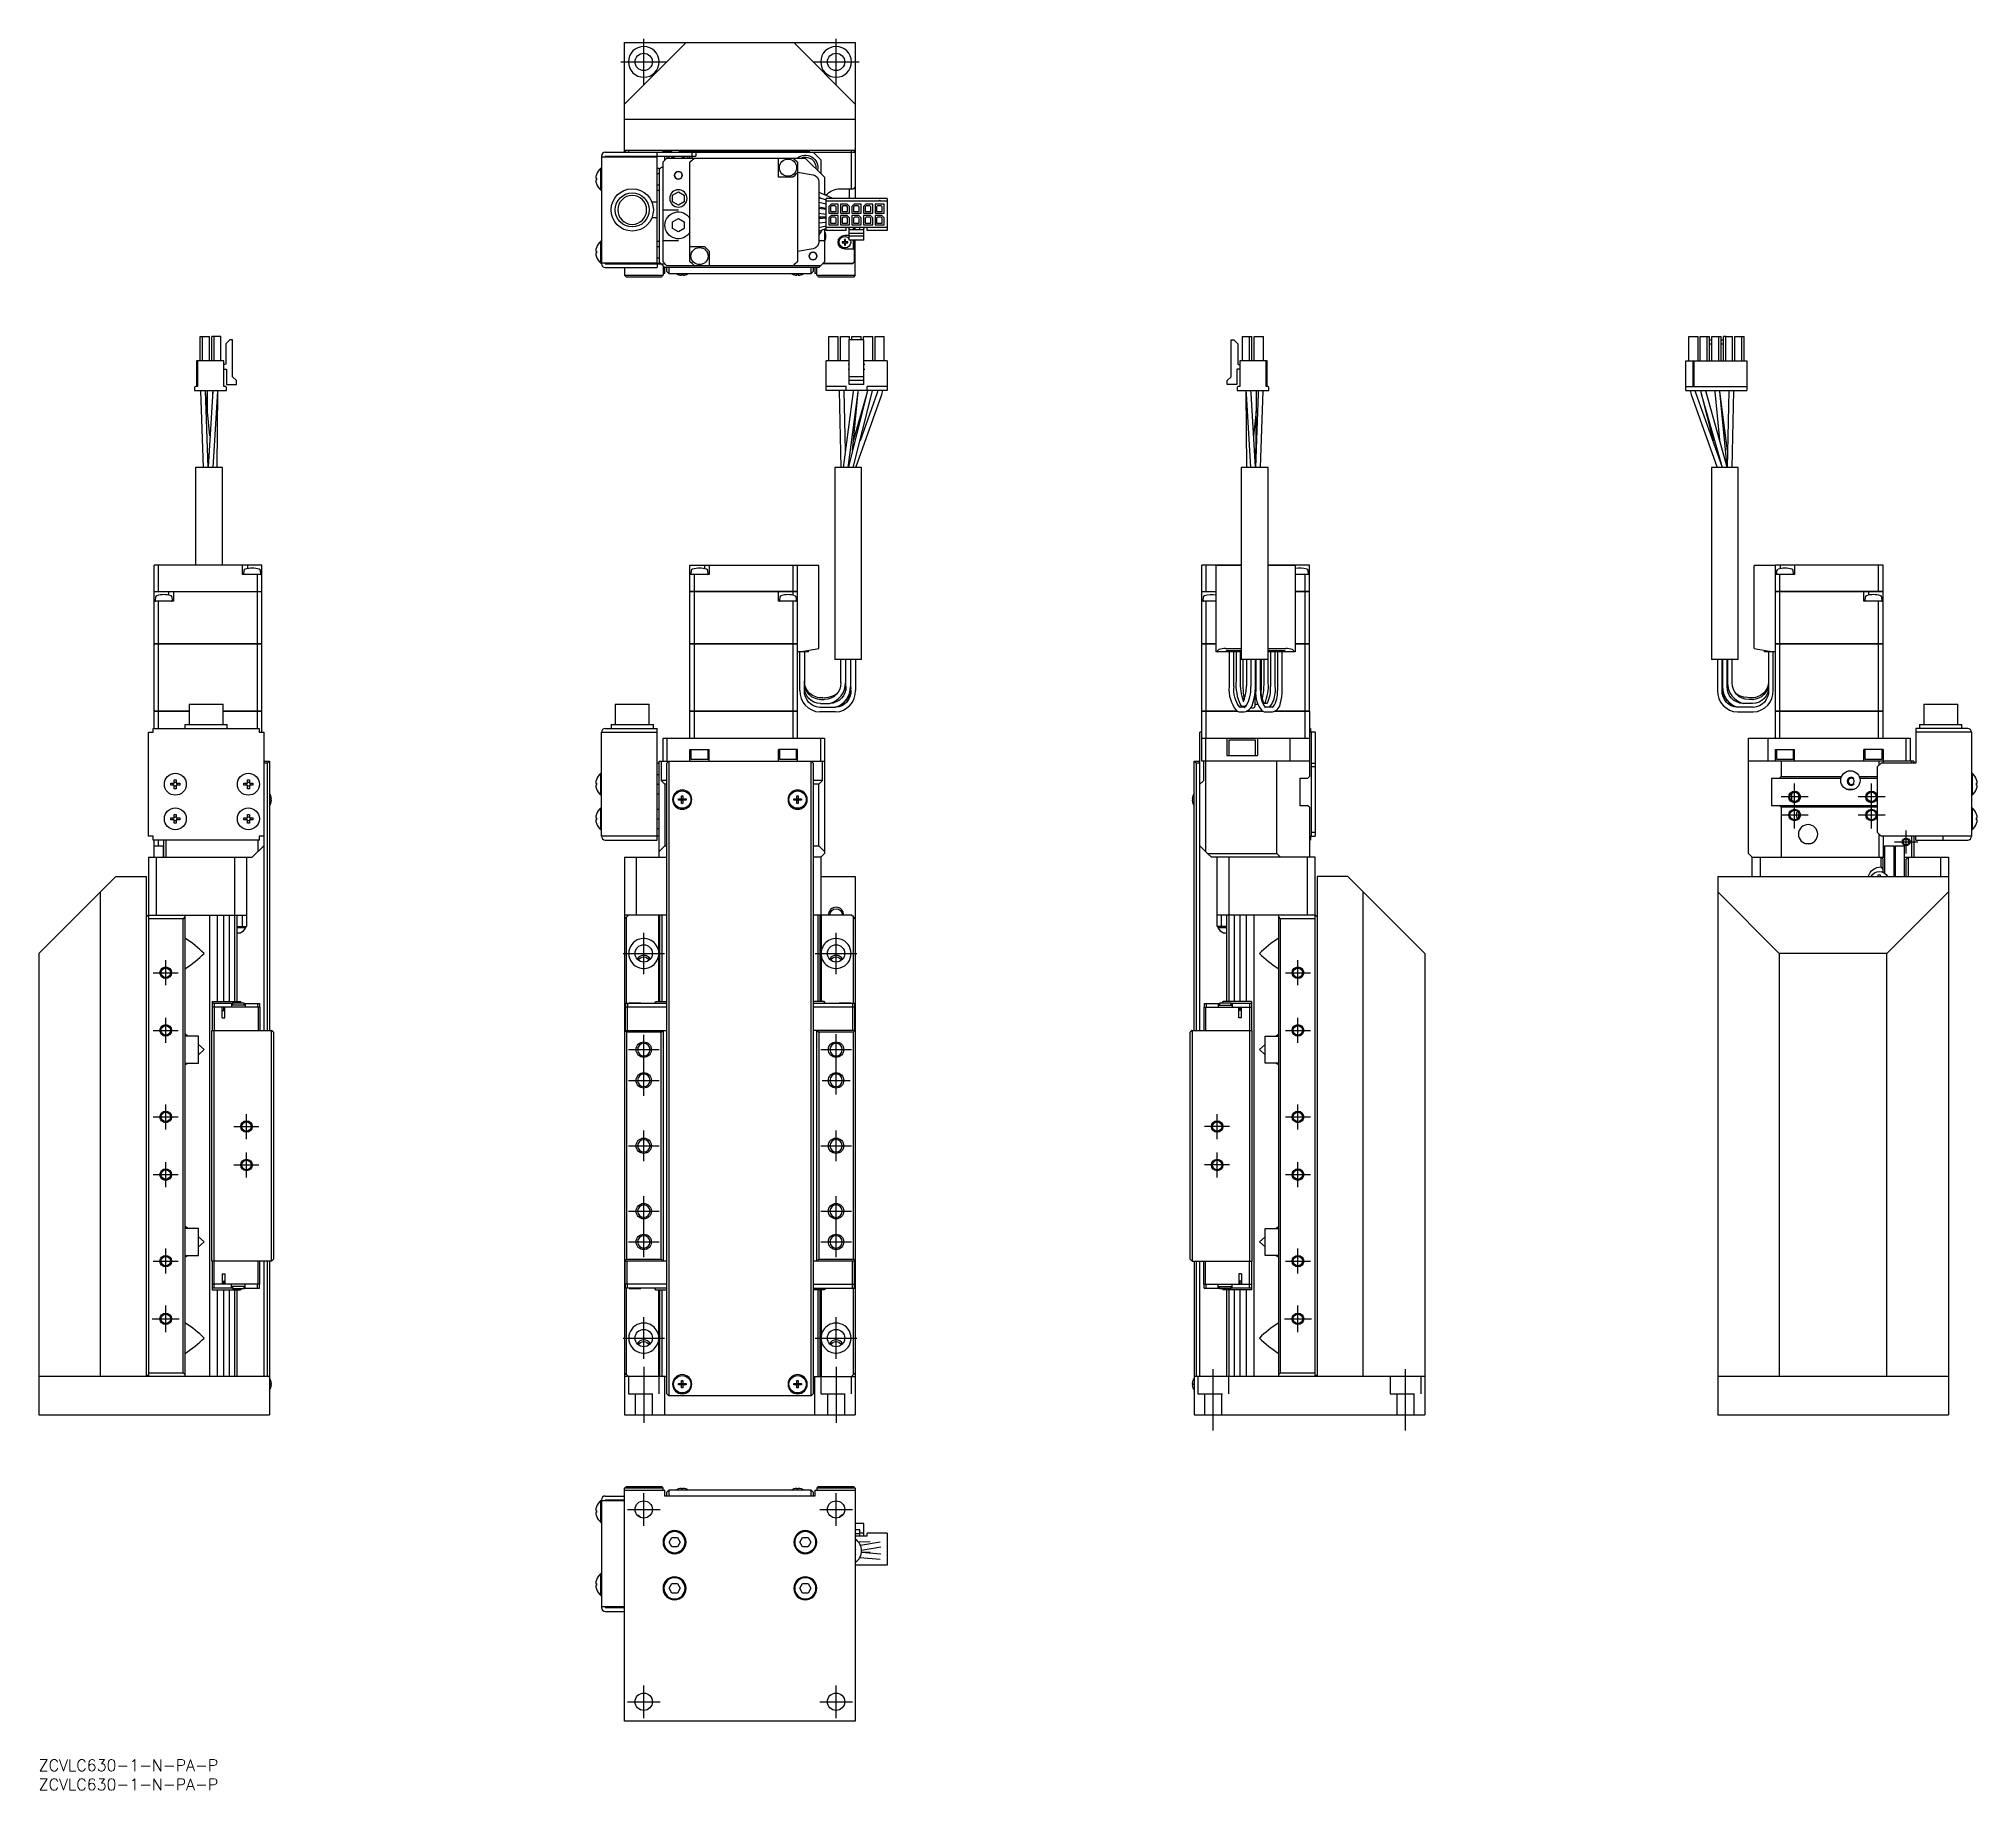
# Model space of a CAD drawing. Extents: x 0 to 504, y -8 to 447.
import ezdxf

# ---------------------------------------------------------------- set-up
doc = ezdxf.new("R2010")
doc.units = 0
doc.header["$LTSCALE"] = 0.5
doc.linetypes.add('CENTER', pattern=[50.8, 31.75, -6.35, 6.35, -6.35])
doc.linetypes.add('DASHED', pattern=[19.05, 12.7, -6.35])
for name, color, linetype in [('MSM_CENTER', 1, 'CENTER'), ('MSM_CONTINUOUS', 7, 'CONTINUOUS'), ('MSM_DASHED', 4, 'DASHED'), ('MSM_NARROW', 5, 'CONTINUOUS'), ('MSM_PART_NUMBER', 7, 'CONTINUOUS')]:
    doc.layers.add(name, color=color, linetype=linetype)
doc.styles.get("Standard").update_dxf_attribs({"font": 'txt.shx', "height": 3, "bigfont": 'bigfont.shx'})

msp = doc.modelspace()

# ---------------------------------------------------------------- texts
at = {"layer": 'MSM_PART_NUMBER'}
for p in [(0, -3), (0, -8)]:
    msp.add_text('ZCVLC630-1-N-PA-P', height=3, dxfattribs=at).set_placement(p)

# ---------------------------------------------------------------- linework, layer by layer
at = {"layer": 'MSM_CENTER'}
for p, q in [((157.3, 435.4), (157.3, 447.4)), ((207.3, 435.4), (207.3, 447.4)), ((151.3, 441.4), (163.3, 441.4)), ((201.3, 441.4), (213.3, 441.4)), ((456.52, 242.07), (456.52, 253.77)), ((476.52, 242.07), (476.52, 253.77)), ((460.02, 250.27), (453.02, 250.27)), ((480.02, 250.27), (473.02, 250.27)), ((460.02, 245.57), (453.02, 245.57)), ((480.02, 245.57), (473.02, 245.57)), ((482.52, 238.57), (488.52, 238.57)), ((485.52, 235.57), (485.52, 241.57)), ((157.3, 204.17), (157.3, 214.97)), ((207.3, 204.17), (207.3, 214.97)), ((33, 201.32), (33, 207.82)), ((151.9, 209.57), (162.7, 209.57)), ((201.9, 209.57), (212.7, 209.57)), ((327.38, 201.32), (327.38, 207.82)), ((29.75, 204.57), (36.25, 204.57)), ((324.13, 204.57), (330.63, 204.57)), ((33, 186.32), (33, 192.82)), ((327.38, 186.32), (327.38, 192.82)), ((29.75, 189.57), (36.25, 189.57)), ((157.3, 172.57), (157.3, 188.57)), ((207.3, 172.92), (207.3, 188.57)), ((324.13, 189.57), (330.63, 189.57)), ((153.3, 184.57), (161.3, 184.57)), ((203.3, 184.57), (211.3, 184.57)), ((153.3, 176.57), (161.3, 176.57)), ((203.65, 176.57), (210.95, 176.57)), ((29.75, 167.07), (36.25, 167.07)), ((33, 163.82), (33, 170.32)), ((54, 161.32), (54, 167.82)), ((306.38, 161.32), (306.38, 167.82)), ((324.13, 167.07), (330.63, 167.07)), ((327.38, 163.82), (327.38, 170.32)), ((50.75, 164.57), (57.25, 164.57)), ((157.3, 155.57), (157.3, 163.57)), ((207.3, 155.57), (207.3, 163.57)), ((309.63, 164.57), (303.13, 164.57)), ((54, 151.32), (54, 157.82)), ((153.3, 159.57), (161.3, 159.57)), ((203.3, 159.57), (211.3, 159.57)), ((306.38, 151.32), (306.38, 157.82)), ((29.75, 152.07), (36.25, 152.07)), ((33, 148.82), (33, 155.32)), ((50.75, 154.57), (57.25, 154.57)), ((309.63, 154.57), (303.13, 154.57)), ((324.13, 152.07), (330.63, 152.07)), ((327.38, 148.82), (327.38, 155.32)), ((157.3, 130.57), (157.3, 146.57)), ((207.3, 130.57), (207.3, 146.57)), ((153.3, 142.57), (161.3, 142.57)), ((203.3, 142.57), (211.3, 142.57)), ((33, 126.32), (33, 132.82)), ((153.3, 134.57), (161.3, 134.57)), ((203.3, 134.57), (211.3, 134.57)), ((327.38, 126.32), (327.38, 132.82)), ((29.75, 129.57), (36.25, 129.57)), ((324.13, 129.57), (330.63, 129.57)), ((33, 111.07), (33, 118.07)), ((327.38, 111.07), (327.38, 118.07)), ((29.5, 114.57), (36.5, 114.57)), ((157.3, 104.17), (157.3, 114.97)), ((207.3, 104.17), (207.3, 114.97)), ((323.88, 114.57), (330.88, 114.57)), ((151.9, 109.57), (162.7, 109.57)), ((201.9, 109.57), (212.7, 109.57)), ((157.3, 102.07), (157.3, 87.57)), ((207.3, 102.07), (207.3, 87.57)), ((305.38, 85.57), (305.38, 102.07)), ((355.38, 85.57), (355.38, 102.07)), ((157.3, 60.75), (157.3, 69.25)), ((207.3, 60.75), (207.3, 69.25)), ((153.05, 65), (161.55, 65)), ((203.05, 65), (211.55, 65)), ((157.3, 10.75), (157.3, 19.25)), ((207.3, 10.75), (207.3, 19.25)), ((153.05, 15), (161.55, 15)), ((203.05, 15), (211.55, 15))]:
    msp.add_line(p, q, dxfattribs=at)
at = {"layer": 'MSM_CONTINUOUS'}
for p, q in [((152.3, 430.4), (168.3, 446.4)), ((152.3, 446.4), (212.3, 446.4)), ((152.3, 417.9), (152.3, 446.4)), ((196.3, 446.4), (212.3, 430.4)), ((212.3, 446.4), (212.3, 405.87)), ((212.3, 426.4), (152.3, 426.4)), ((152.3, 418.4), (212.3, 418.4)), ((153.3, 417.9), (153.51, 418.4)), ((162.3, 418.1), (162, 418.4)), ((164, 418.4), (164.3, 418.1)), ((200.3, 418.1), (200.6, 418.4)), ((211.1, 418.4), (211.3, 417.9)), ((146.14, 408.05), (146.14, 413.75)), ((146.3, 413.75), (146.14, 413.75)), ((146.3, 416.9), (146.3, 388.9)), ((146.3, 416.7), (160.8, 416.7)), ((147.3, 417.9), (212.3, 417.9)), ((147.3, 416.9), (170.8, 416.9)), ((147.3, 416.9), (147.3, 416.7)), ((152.3, 416.7), (152.3, 416.9)), ((153.3, 416.9), (153.1, 416.7)), ((160.8, 416.9), (160.8, 417.9)), ((160.8, 389.1), (160.8, 416.7)), ((160.8, 413.79), (161.3, 413.79)), ((161.8, 413.9), (161.3, 413.4)), ((161.3, 413.79), (161.3, 389.02)), ((162.3, 413.9), (161.8, 413.9)), ((162.3, 418.1), (162.3, 417.9)), ((162.3, 418.1), (164.5, 418.1)), ((163.3, 416.4), (162.3, 415.4)), ((162.3, 389.4), (162.3, 415.4)), ((162.8, 415.9), (162.8, 416.9)), ((163.3, 416.9), (163.3, 416.4)), ((163.3, 416.4), (199.3, 416.4)), ((163.7, 416.4), (164.2, 416.9)), ((164.87, 416.9), (164.4, 416.4)), ((164.5, 418.1), (164.7, 417.9)), ((164.8, 416.9), (164.8, 416.84)), ((168, 418), (166.45, 418)), ((166.45, 418), (166.45, 417.9)), ((167.39, 416.61), (167.5, 416.5)), ((167.8, 416.5), (167.5, 416.5)), ((167.5, 416.5), (167.5, 416.49)), ((167.8, 416.49), (167.8, 416.9)), ((168.1, 418.1), (167.9, 417.9)), ((200.3, 418.1), (168.1, 418.1)), ((168.4, 416.9), (168.9, 416.4)), ((169.3, 416.4), (169.3, 416.9)), ((169.3, 389.56), (169.3, 415.25)), ((169.6, 418.1), (169.4, 417.9)), ((169.6, 418.1), (169.4, 417.9)), ((169.8, 417.9), (169.8, 416.4)), ((170.8, 417.9), (170.8, 416.9)), ((192.3, 411.4), (192.3, 416.4)), ((197.3, 415.25), (197.3, 389.56)), ((204.3, 411.4), (199.3, 416.4)), ((203.3, 415.9), (201.3, 417.9)), ((203.3, 415.9), (203.3, 412.4)), ((211.3, 408.4), (211.3, 417.9)), ((144.82, 411.16), (145, 411.16)), ((145, 410.64), (144.82, 410.64)), ((144.99, 412.06), (145, 412.06)), ((145, 409.75), (144.99, 409.74)), ((145, 411.16), (145, 410.64)), ((160.8, 412.35), (161.3, 412.35)), ((160.8, 409.46), (161.3, 409.46)), ((196.05, 411.4), (192.3, 411.4)), ((197.3, 412.7), (201.32, 412)), ((202.8, 410.22), (202.8, 394.58)), ((204.3, 411.4), (204.3, 406.87)), ((208.4, 408.4), (211.8, 408.4)), ((210.8, 405.87), (210.8, 408.4)), ((212.3, 408.9), (211.8, 408.4)), ((146.14, 408.05), (146.3, 408.05)), ((160.8, 404.9), (159.43, 404.9)), ((160.8, 408.02), (161.3, 408.02)), ((164.8, 406.77), (166.3, 407.64)), ((164.8, 405.04), (164.8, 406.77)), ((166.3, 404.17), (164.8, 405.04)), ((166.3, 407.64), (167.8, 406.77)), ((167.8, 405.04), (166.3, 404.17)), ((167.8, 406.77), (167.8, 405.04)), ((202.8, 407.51), (206.65, 405.87)), ((202.8, 406.14), (204.7, 405.53)), ((202.8, 404.88), (204.7, 404.52)), ((204.7, 403.3), (202.8, 403.66)), ((204.7, 403), (202.8, 403.28)), ((202.82, 406.2), (203.44, 405.94)), ((204.3, 403.37), (204.3, 403.06)), ((220.55, 405.87), (204.7, 405.87)), ((204.7, 397.59), (204.7, 405.87)), ((218.47, 405.16), (204.7, 405.16)), ((206.02, 404.43), (205.42, 403.83)), ((205.42, 403.83), (205.42, 402.03)), ((206.09, 403.98), (205.84, 403.73)), ((205.84, 403.73), (205.84, 402.48)), ((207.82, 404.43), (206.02, 404.43)), ((207.06, 403.98), (206.09, 403.98)), ((207.31, 403.73), (207.06, 403.98)), ((207.31, 402.48), (207.31, 403.73)), ((207.82, 402.03), (207.82, 404.43)), ((208.42, 404.43), (208.42, 402.03)), ((210.22, 404.43), (208.42, 404.43)), ((209.09, 403.98), (208.84, 403.73)), ((208.84, 403.73), (208.84, 402.48)), ((210.06, 403.98), (209.09, 403.98)), ((210.31, 403.73), (210.06, 403.98)), ((210.22, 404.43), (210.82, 403.83)), ((210.31, 402.48), (210.31, 403.73)), ((210.82, 402.03), (210.82, 403.83)), ((212.02, 404.43), (211.42, 403.83)), ((211.42, 403.83), (211.42, 402.03)), ((212.09, 403.98), (211.84, 403.73)), ((211.84, 403.73), (211.84, 402.48)), ((213.82, 404.43), (212.02, 404.43)), ((213.06, 403.98), (212.09, 403.98)), ((213.31, 403.73), (213.06, 403.98)), ((213.31, 402.48), (213.31, 403.73)), ((213.82, 402.03), (213.82, 404.43)), ((215.02, 404.43), (214.42, 403.83)), ((214.42, 403.83), (214.42, 402.03)), ((215.09, 403.98), (214.84, 403.73)), ((214.84, 403.73), (214.84, 402.48)), ((216.82, 404.43), (215.02, 404.43)), ((216.06, 403.98), (215.09, 403.98)), ((216.31, 403.73), (216.06, 403.98)), ((216.31, 402.48), (216.31, 403.73)), ((216.82, 402.03), (216.82, 404.43)), ((219.82, 404.43), (217.42, 404.43)), ((217.42, 404.43), (217.42, 402.03)), ((218.09, 403.98), (217.84, 403.73)), ((217.84, 403.73), (217.84, 402.48)), ((219.06, 403.98), (218.09, 403.98)), ((218.47, 405.16), (218.47, 405.26)), ((218.77, 405.26), (218.77, 405.16)), ((220.55, 405.16), (218.77, 405.16)), ((219.31, 403.73), (219.06, 403.98)), ((219.31, 402.48), (219.31, 403.73)), ((219.82, 402.03), (219.82, 404.43)), ((220.55, 405.87), (220.55, 397.59)), ((159.43, 400.9), (160.8, 400.9)), ((162.3, 402.9), (166.3, 402.9)), ((164.8, 399.77), (166.3, 400.64)), ((164.8, 398.04), (164.8, 399.77)), ((166.3, 400.64), (167.8, 399.77)), ((167.8, 399.77), (167.8, 398.04)), ((202.8, 402.07), (204.7, 401.79)), ((204.7, 401.03), (202.8, 400.99)), ((202.8, 400.67), (204.7, 400.83)), ((204.7, 399.63), (202.8, 399.47)), ((204.7, 398.65), (202.8, 398.24)), ((204.3, 400.8), (204.3, 401.03)), ((204.53, 401.03), (204.53, 400.82)), ((220.55, 398.3), (204.7, 398.3)), ((205.42, 402.03), (207.82, 402.03)), ((205.42, 400.83), (206.02, 401.43)), ((205.42, 400.83), (205.42, 399.03)), ((205.42, 399.03), (207.82, 399.03)), ((205.84, 402.48), (207.31, 402.48)), ((206.09, 400.98), (205.84, 400.73)), ((205.84, 400.73), (205.84, 399.48)), ((205.84, 399.48), (207.31, 399.48)), ((207.82, 401.43), (206.02, 401.43)), ((207.06, 400.98), (206.09, 400.98)), ((207.31, 400.73), (207.06, 400.98)), ((207.31, 399.48), (207.31, 400.73)), ((207.82, 399.03), (207.82, 401.43)), ((208.42, 402.03), (210.82, 402.03)), ((208.42, 401.43), (208.42, 399.03)), ((210.22, 401.43), (208.42, 401.43)), ((208.42, 399.03), (210.82, 399.03)), ((208.84, 402.48), (210.31, 402.48)), ((209.09, 400.98), (208.84, 400.73)), ((208.84, 400.73), (208.84, 399.48)), ((208.84, 399.48), (210.31, 399.48)), ((210.06, 400.98), (209.09, 400.98)), ((209.89, 397.59), (209.89, 398.3)), ((210.31, 400.73), (210.06, 400.98)), ((210.82, 400.83), (210.22, 401.43)), ((210.31, 399.48), (210.31, 400.73)), ((210.82, 399.03), (210.82, 400.83)), ((211.42, 402.03), (213.82, 402.03)), ((211.42, 401.43), (211.42, 399.03)), ((213.22, 401.43), (211.42, 401.43)), ((211.42, 399.03), (213.82, 399.03)), ((211.8, 397.74), (211.8, 398.3)), ((211.84, 402.48), (213.31, 402.48)), ((212.09, 400.98), (211.84, 400.73)), ((211.84, 400.73), (211.84, 399.48)), ((211.84, 399.48), (213.31, 399.48)), ((212.05, 397.74), (212.05, 398.3)), ((213.06, 400.98), (212.09, 400.98)), ((212.1, 397.74), (212.1, 398.3)), ((212.3, 397.74), (212.3, 398.3)), ((213.31, 400.73), (213.06, 400.98)), ((213.82, 400.83), (213.22, 401.43)), ((213.31, 399.48), (213.31, 400.73)), ((213.45, 397.74), (213.45, 398.3)), ((213.82, 399.03), (213.82, 400.83)), ((214.42, 402.03), (216.82, 402.03)), ((214.42, 401.43), (214.42, 399.03)), ((216.22, 401.43), (214.42, 401.43)), ((214.42, 399.03), (216.82, 399.03)), ((214.84, 402.48), (216.31, 402.48)), ((215.09, 400.98), (214.84, 400.73)), ((214.84, 400.73), (214.84, 399.48)), ((214.84, 399.48), (216.31, 399.48)), ((216.06, 400.98), (215.09, 400.98)), ((215.35, 397.59), (215.35, 398.3)), ((216.31, 400.73), (216.06, 400.98)), ((216.82, 400.83), (216.22, 401.43)), ((216.31, 399.48), (216.31, 400.73)), ((216.82, 399.03), (216.82, 400.83)), ((217.42, 402.03), (219.82, 402.03)), ((217.42, 401.43), (217.42, 399.03)), ((219.22, 401.43), (217.42, 401.43)), ((217.42, 399.03), (219.82, 399.03)), ((217.84, 402.48), (219.31, 402.48)), ((218.09, 400.98), (217.84, 400.73)), ((217.84, 400.73), (217.84, 399.48)), ((217.84, 399.48), (219.31, 399.48)), ((219.06, 400.98), (218.09, 400.98)), ((219.31, 400.73), (219.06, 400.98)), ((219.82, 400.83), (219.22, 401.43)), ((219.31, 399.48), (219.31, 400.73)), ((219.82, 399.03), (219.82, 400.83)), ((146.14, 389.05), (146.14, 394.75)), ((146.3, 394.75), (146.14, 394.75)), ((160.8, 394.79), (161.3, 394.79)), ((160.8, 393.35), (161.3, 393.35)), ((166.3, 394.9), (162.3, 394.9)), ((166.3, 397.17), (164.8, 398.04)), ((167.8, 398.04), (166.3, 397.17)), ((169.3, 393.4), (173.05, 393.4)), ((204.7, 398.11), (202.8, 397.3)), ((204.3, 394.9), (202.8, 394.9)), ((204.3, 397.94), (204.3, 389.4)), ((204.53, 396.64), (204.53, 395.47)), ((209.89, 397.59), (204.7, 397.59)), ((209.48, 394.63), (208.85, 394.63)), ((208.85, 394.63), (208.85, 394.38)), ((208.85, 394.38), (209.48, 394.38)), ((209.73, 395.25), (209.48, 395.25)), ((209.48, 395.25), (209.48, 394.63)), ((209.48, 394.38), (209.48, 393.75)), ((209.48, 393.75), (209.73, 393.75)), ((209.6, 396.3), (210.69, 396.3)), ((209.73, 394.63), (209.73, 395.25)), ((210.35, 394.63), (209.73, 394.63)), ((209.73, 393.75), (209.73, 394.38)), ((209.73, 394.38), (210.35, 394.38)), ((210.35, 394.38), (210.35, 394.63)), ((210.69, 395.02), (210.69, 398.05)), ((214.55, 397.74), (210.69, 397.74)), ((214.55, 396.74), (210.69, 396.74)), ((214.55, 396.04), (210.69, 396.04)), ((214.55, 395.02), (210.69, 395.02)), ((211.85, 392.7), (211.85, 395.02)), ((212.1, 398.05), (212.05, 398.05)), ((212.1, 389.4), (212.1, 395.02)), ((212.3, 385.9), (212.3, 395.02)), ((214.55, 395.02), (214.55, 398.05)), ((220.55, 397.59), (215.35, 397.59)), ((144.82, 392.16), (145, 392.16)), ((145, 391.64), (144.82, 391.64)), ((144.99, 393.06), (145, 393.06)), ((145, 390.75), (144.99, 390.74)), ((145, 392.16), (145, 391.64)), ((146.14, 389.05), (146.3, 389.05)), ((160.8, 389.1), (146.3, 389.1)), ((147.3, 389.1), (147.3, 388.9)), ((147.3, 389.02), (161.3, 389.02)), ((147.3, 388.9), (162.8, 388.9)), ((152.3, 389.02), (152.3, 388.9)), ((153, 388.9), (152.89, 389.02)), ((153.05, 389), (153.04, 389.02)), ((161.7, 389), (153.05, 389)), ((160.8, 390.46), (161.3, 390.46)), ((160.8, 388.9), (160.8, 387.9)), ((161.3, 389.4), (162.8, 387.9)), ((162.3, 389.4), (163.3, 388.4)), ((162.3, 388.4), (162.3, 385.9)), ((203.3, 388.4), (163.3, 388.4)), ((174.3, 392.15), (174.3, 388.4)), ((201.32, 392.81), (197.3, 392.1)), ((202.8, 387.9), (204.3, 389.4)), ((211.6, 388.9), (203.8, 388.9)), ((211.55, 389), (203.9, 389)), ((212.05, 392.7), (209.6, 392.7)), ((211.55, 389), (212.05, 389.5)), ((211.6, 388.9), (212.1, 389.4)), ((212.05, 389.5), (212.05, 392.7)), ((147.3, 387.9), (160.8, 387.9)), ((152.3, 387.9), (152.3, 385.9)), ((152.3, 385.9), (162.3, 385.9)), ((152.8, 385.4), (152.3, 385.9)), ((161.8, 385.4), (152.8, 385.4)), ((161.8, 385.4), (162.3, 385.9)), ((162.8, 386.4), (162.3, 386.4)), ((162.8, 386.4), (162.8, 387.9)), ((202.8, 387.9), (162.8, 387.9)), ((163.3, 386.9), (163.3, 387.9)), ((163.8, 386.4), (163.3, 386.9)), ((163.8, 387.9), (163.8, 386.4)), ((163.8, 386.4), (200.8, 386.4)), ((166.33, 386.07), (166.33, 386.07)), ((167.12, 386.07), (167.48, 386.07)), ((167.12, 385.91), (167.12, 386.07)), ((167.48, 386.07), (167.48, 385.91)), ((168.28, 386.07), (168.28, 386.07)), ((196.33, 386.07), (196.33, 386.07)), ((197.12, 386.07), (197.48, 386.07)), ((197.12, 385.91), (197.12, 386.07)), ((197.48, 386.07), (197.48, 385.91)), ((198.28, 386.07), (198.28, 386.07)), ((200.8, 386.4), (200.8, 387.9)), ((201.3, 386.9), (200.8, 386.4)), ((201.3, 387.9), (201.3, 386.9)), ((201.8, 387.9), (201.8, 386.4)), ((202.3, 386.4), (201.8, 386.4)), ((202.3, 385.9), (202.3, 387.9)), ((202.3, 385.9), (212.3, 385.9)), ((202.3, 385.9), (202.8, 385.4)), ((211.8, 385.4), (202.8, 385.4)), ((212.3, 385.9), (211.8, 385.4)), ((41.97, 363.62), (41.97, 369.97)), ((41.97, 369.97), (44.37, 369.97)), ((42.57, 363.62), (42.57, 369.97)), ((44.37, 363.62), (44.37, 369.97)), ((44.97, 363.62), (44.97, 369.97)), ((47.37, 369.97), (44.97, 369.97)), ((45.57, 363.62), (45.57, 369.97)), ((47.37, 363.62), (47.37, 369.97)), ((49.66, 369.08), (48.66, 368.08)), ((48.66, 368.08), (48.66, 362.95)), ((50.36, 369.08), (49.66, 369.08)), ((50.36, 359.54), (50.36, 369.08)), ((205.42, 369.97), (207.82, 369.97)), ((205.42, 363.62), (205.42, 369.97)), ((207.82, 363.62), (207.82, 369.97)), ((208.42, 363.62), (208.42, 369.97)), ((208.42, 369.97), (210.82, 369.97)), ((210.69, 357.52), (210.69, 369.08)), ((214.55, 369.08), (210.69, 369.08)), ((210.82, 369.08), (210.82, 369.97)), ((211.42, 369.97), (213.82, 369.97)), ((211.42, 369.08), (211.42, 369.97)), ((213.82, 369.08), (213.82, 369.97)), ((214.42, 369.97), (216.82, 369.97)), ((214.42, 369.08), (214.42, 369.97)), ((214.55, 357.52), (214.55, 369.08)), ((216.82, 363.62), (216.82, 369.97)), ((217.42, 363.62), (217.42, 369.97)), ((217.42, 369.97), (219.82, 369.97)), ((219.82, 363.62), (219.82, 369.97)), ((310.02, 359.54), (310.02, 369.08)), ((310.02, 369.08), (310.72, 369.08)), ((310.72, 369.08), (311.72, 368.08)), ((311.72, 368.08), (311.72, 362.95)), ((313.01, 369.97), (315.41, 369.97)), ((313.01, 363.62), (313.01, 369.97)), ((314.81, 363.62), (314.81, 369.97)), ((315.41, 363.62), (315.41, 369.97)), ((316.01, 363.62), (316.01, 369.97)), ((316.01, 369.97), (318.41, 369.97)), ((318.41, 363.62), (318.41, 369.97)), ((429, 363.62), (429, 369.97)), ((429, 369.97), (431.4, 369.97)), ((431.4, 363.62), (431.4, 369.97)), ((432, 363.62), (432, 369.97)), ((432, 369.97), (433.8, 369.97)), ((433.8, 363.62), (433.8, 369.97)), ((433.8, 369.97), (434.4, 369.97)), ((434.4, 363.62), (434.4, 369.97)), ((434.4, 369.08), (435, 369.08)), ((434.4, 368.08), (435, 368.08)), ((435, 363.62), (435, 369.97)), ((435, 369.97), (436.8, 369.97)), ((436.8, 363.62), (436.8, 369.97)), ((436.8, 369.97), (437.4, 369.97)), ((437.4, 363.62), (437.4, 369.97)), ((437.4, 369.08), (438, 369.08)), ((437.4, 368.08), (438, 368.08)), ((438, 363.62), (438, 369.97)), ((438.6, 369.97), (438, 369.97)), ((438.6, 363.62), (438.6, 369.97)), ((438.6, 369.97), (440.4, 369.97)), ((440.4, 363.62), (440.4, 369.97)), ((441, 369.97), (442.8, 369.97)), ((441, 363.62), (441, 369.97)), ((442.8, 363.62), (442.8, 369.97)), ((442.8, 369.97), (443.4, 369.97)), ((443.4, 363.62), (443.4, 369.97)), ((48.1, 363.62), (40.99, 363.62)), ((40.99, 363.62), (40.99, 356.99)), ((41.24, 363.62), (41.24, 356.99)), ((48.1, 356.99), (48.1, 363.62)), ((204.7, 355.97), (204.7, 363.62)), ((210.69, 363.62), (204.7, 363.62)), ((220.55, 363.62), (214.55, 363.62)), ((220.55, 363.62), (220.55, 355.97)), ((312.28, 363.62), (312.28, 356.99)), ((319.39, 363.62), (312.28, 363.62)), ((319.14, 356.99), (319.14, 363.62)), ((319.39, 356.99), (319.39, 363.62)), ((428.27, 355.97), (428.27, 363.62)), ((428.27, 363.62), (444.12, 363.62)), ((430.05, 363.62), (430.05, 356.99)), ((430.35, 363.62), (430.35, 356.99)), ((444.12, 363.62), (444.12, 355.97)), ((48.38, 362.67), (48.1, 362.67)), ((48.1, 361.52), (48.7, 361.52)), ((48.85, 361.37), (48.85, 357.52)), ((51.38, 358.52), (50.36, 359.54)), ((51.38, 357.52), (51.38, 358.52)), ((210.69, 362.67), (210.44, 362.67)), ((210.44, 361.52), (210.69, 361.52)), ((214.55, 359.54), (210.69, 359.54)), ((214.55, 358.52), (210.69, 358.52)), ((214.8, 362.67), (214.55, 362.67)), ((214.55, 361.52), (214.8, 361.52)), ((309, 358.52), (310.02, 359.54)), ((309, 357.52), (309, 358.52)), ((311.53, 361.37), (311.53, 357.52)), ((312.28, 361.52), (311.68, 361.52)), ((312, 362.67), (312.28, 362.67)), ((40.53, 356.69), (40.53, 355.97)), ((40.53, 355.97), (48.81, 355.97)), ((41.24, 356.99), (40.83, 356.99)), ((42.05, 355.97), (42.06, 355.85)), ((42.06, 355.85), (42.7, 335.97)), ((43.35, 355.9), (43.35, 355.97)), ((44, 335.97), (43.35, 355.9)), ((43.38, 355.69), (43.36, 355.97)), ((44.51, 344.12), (43.38, 355.69)), ((43.86, 355.3), (43.85, 355.97)), ((43.89, 350.45), (43.86, 355.3)), ((45.24, 355.85), (44, 335.99)), ((45.24, 355.97), (45.2, 355.19)), ((45.25, 355.97), (45.24, 355.85)), ((45.3, 335.97), (46.54, 355.76)), ((46.4, 335.97), (46.55, 355.64)), ((46.54, 355.76), (46.55, 355.97)), ((46.55, 355.64), (46.55, 355.97)), ((48.51, 356.99), (48.1, 356.99)), ((48.81, 355.97), (48.81, 356.69)), ((48.85, 357.52), (51.38, 357.52)), ((209.89, 356.99), (204.7, 356.99)), ((220.55, 355.97), (204.7, 355.97)), ((208.1, 355.97), (208.11, 355.86)), ((208.11, 355.97), (208.11, 355.79)), ((208.11, 355.86), (208.5, 335.97)), ((211.77, 355.73), (209.15, 335.97)), ((209.41, 355.82), (209.41, 355.97)), ((209.72, 340.27), (209.41, 355.82)), ((209.89, 355.97), (209.89, 356.99)), ((210.46, 335.97), (213.06, 355.56)), ((215.37, 355.53), (210.49, 336.19)), ((214.55, 357.52), (210.69, 357.52)), ((211.55, 340.39), (213.07, 355.56)), ((211.79, 355.97), (211.77, 355.73)), ((211.77, 335.97), (216.63, 355.21)), ((215.34, 355.48), (211.83, 343.15)), ((212.44, 335.97), (219.18, 354.94)), ((213.06, 355.56), (213.09, 355.97)), ((213.07, 355.56), (213.1, 355.97)), ((217.95, 355.37), (213.52, 342.9)), ((215.45, 355.97), (215.34, 355.48)), ((220.55, 356.99), (215.35, 356.99)), ((215.35, 355.97), (215.35, 356.99)), ((215.46, 355.97), (215.37, 355.53)), ((216.63, 355.21), (216.77, 355.97)), ((218.12, 355.97), (217.95, 355.36)), ((219.18, 354.94), (219.44, 355.97)), ((219.18, 354.93), (219.44, 355.97)), ((311.53, 357.52), (309, 357.52)), ((311.57, 356.69), (311.57, 355.97)), ((311.57, 355.97), (319.85, 355.97)), ((312.28, 356.99), (311.87, 356.99)), ((313.83, 355.97), (313.83, 355.36)), ((313.83, 355.97), (313.83, 355.64)), ((313.83, 355.64), (313.98, 335.97)), ((313.84, 355.97), (313.88, 355.11)), ((313.88, 355.11), (315.08, 335.97)), ((315.18, 355.19), (315.14, 355.97)), ((316.38, 335.99), (315.18, 355.19)), ((316.52, 355.3), (316.38, 335.99)), ((317, 355.18), (316.38, 335.97)), ((316.52, 355.97), (316.52, 355.3)), ((317.02, 355.97), (317, 355.18)), ((317.68, 335.97), (318.32, 355.85)), ((318.3, 355.13), (318.32, 355.97)), ((318.32, 355.85), (318.32, 355.97)), ((319.55, 356.99), (319.14, 356.99)), ((319.85, 355.97), (319.85, 356.69)), ((428.27, 356.99), (444.12, 356.99)), ((428.27, 355.97), (444.12, 355.97)), ((429.38, 355.97), (429.64, 354.94)), ((429.64, 354.94), (436.38, 335.97)), ((430.87, 355.37), (430.7, 355.97)), ((430.87, 355.36), (430.7, 355.97)), ((437.76, 335.97), (430.87, 355.37)), ((432.05, 355.97), (432.19, 355.21)), ((432.06, 355.97), (432.23, 355.12)), ((432.19, 355.21), (435.3, 342.9)), ((432.23, 355.12), (437.42, 336.91)), ((433.48, 355.48), (433.37, 355.97)), ((439.02, 336.05), (433.48, 355.48)), ((435.72, 355.97), (435.75, 355.56)), ((435.75, 355.56), (437, 343.15)), ((437.05, 355.69), (437.03, 355.97)), ((439.1, 340.27), (437.05, 355.73)), ((439.01, 336.09), (437.05, 355.69)), ((439.42, 355.89), (439.02, 335.97)), ((439.42, 355.97), (439.41, 355.82)), ((439.42, 355.97), (439.42, 355.89)), ((440.32, 335.97), (440.71, 355.86)), ((440.71, 355.86), (440.72, 355.97)), ((316.48, 350.45), (315.87, 344.12)), ((47.77, 335.97), (40.77, 335.97)), ((40.77, 335.97), (40.77, 310.57)), ((47.77, 310.57), (47.77, 335.97)), ((213.95, 335.97), (206.95, 335.97)), ((206.95, 335.97), (206.95, 285.97)), ((213.95, 285.97), (213.95, 335.97)), ((319.61, 335.97), (312.61, 335.97)), ((312.61, 335.97), (312.61, 285.97)), ((319.61, 285.97), (319.61, 335.97)), ((441.87, 335.97), (434.87, 335.97)), ((434.87, 335.97), (434.87, 285.97)), ((441.87, 285.97), (441.87, 335.97)), ((30, 303.68), (30, 310.57)), ((58, 310.57), (30, 310.57)), ((31.16, 303.68), (31.16, 310.57)), ((53, 308.07), (53, 310.57)), ((58, 308.07), (53, 308.07)), ((53.34, 309.04), (53.27, 308.28)), ((54.25, 310.57), (54.25, 309.63)), ((56.85, 303.68), (56.85, 308.07)), ((57.73, 308.28), (57.66, 309.04)), ((58, 303.68), (58, 310.57)), ((169.3, 303.68), (169.3, 310.57)), ((169.3, 310.57), (197.3, 310.57)), ((174.3, 308.07), (169.3, 308.07)), ((169.64, 309.04), (169.57, 308.28)), ((170.46, 303.68), (170.46, 308.07)), ((173.05, 310.57), (173.05, 309.63)), ((174.04, 308.28), (173.97, 309.04)), ((174.3, 310.57), (174.3, 308.07)), ((196.15, 303.68), (196.15, 310.57)), ((197.3, 272.57), (197.3, 310.57)), ((202.8, 310.47), (197.3, 310.47)), ((202.8, 288.83), (202.8, 310.47)), ((302.38, 303.68), (302.38, 310.57)), ((312.61, 310.57), (302.38, 310.57)), ((303.53, 303.68), (303.53, 310.57)), ((306.08, 287.97), (306.08, 310.47)), ((312.61, 310.47), (306.08, 310.47)), ((330.38, 310.57), (319.61, 310.57)), ((326.68, 310.47), (319.61, 310.47)), ((326.63, 310.47), (326.63, 310.57)), ((326.68, 310.47), (326.68, 287.97)), ((330.38, 308.07), (326.68, 308.07)), ((329.22, 303.68), (329.22, 308.07)), ((330.11, 308.28), (330.04, 309.04)), ((330.38, 303.68), (330.38, 310.57)), ((446.02, 288.83), (446.02, 310.47)), ((451.52, 310.47), (446.02, 310.47)), ((451.52, 272.57), (451.52, 310.57)), ((479.52, 310.57), (451.52, 310.57)), ((456.52, 308.07), (451.52, 308.07)), ((451.85, 309.04), (451.79, 308.28)), ((452.67, 303.68), (452.67, 308.07)), ((452.77, 310.57), (452.77, 309.63)), ((456.25, 308.28), (456.18, 309.04)), ((456.52, 310.57), (456.52, 308.07)), ((478.36, 303.68), (478.36, 310.57)), ((479.52, 303.68), (479.52, 310.57)), ((30, 303.68), (58, 303.68)), ((30, 290.07), (30, 303.67)), ((30, 303.67), (58, 303.67)), ((30.01, 303.67), (30.01, 303.68)), ((31.17, 303.67), (31.17, 303.68)), ((33.75, 303.67), (33.75, 302.74)), ((35, 303.67), (35, 301.17)), ((56.84, 303.67), (56.84, 303.68)), ((56.85, 290.07), (56.85, 303.67)), ((57.99, 303.67), (57.99, 303.68)), ((58, 290.07), (58, 303.67)), ((169.3, 303.68), (197.3, 303.68)), ((169.3, 290.07), (169.3, 303.67)), ((197.3, 303.67), (169.3, 303.67)), ((169.31, 303.67), (169.31, 303.68)), ((170.46, 303.67), (170.46, 303.68)), ((170.46, 290.07), (170.46, 303.67)), ((192.3, 301.17), (192.3, 303.67)), ((196.05, 303.67), (196.05, 302.74)), ((196.15, 303.67), (196.15, 303.68)), ((197.29, 303.67), (197.29, 303.68)), ((302.38, 303.68), (306.08, 303.68)), ((302.38, 290.07), (302.38, 303.67)), ((302.38, 303.67), (306.08, 303.67)), ((302.39, 303.67), (302.39, 303.68)), ((303.53, 303.67), (303.53, 303.68)), ((326.68, 303.68), (330.38, 303.68)), ((330.38, 303.67), (326.68, 303.67)), ((329.22, 303.67), (329.22, 303.68)), ((329.22, 290.07), (329.22, 303.67)), ((330.37, 303.67), (330.37, 303.68)), ((330.38, 290.07), (330.38, 303.67)), ((451.52, 303.68), (479.52, 303.68)), ((479.52, 303.67), (451.52, 303.67)), ((451.53, 303.67), (451.53, 303.68)), ((452.67, 290.07), (452.67, 303.67)), ((452.68, 303.67), (452.68, 303.68)), ((474.52, 301.17), (474.52, 303.67)), ((475.77, 303.67), (475.77, 302.74)), ((478.35, 303.67), (478.35, 303.68)), ((479.51, 303.67), (479.51, 303.68)), ((479.52, 290.07), (479.52, 303.67)), ((35, 301.17), (30, 301.17)), ((30.34, 302.15), (30.27, 301.39)), ((31.16, 290.07), (31.16, 301.17)), ((34.73, 301.39), (34.66, 302.15)), ((197.3, 301.17), (192.3, 301.17)), ((192.64, 302.15), (192.57, 301.39)), ((196.15, 290.07), (196.15, 301.17)), ((197.04, 301.39), (196.97, 302.15)), ((306.08, 301.17), (302.38, 301.17)), ((302.71, 302.15), (302.65, 301.39)), ((303.53, 290.07), (303.53, 301.17)), ((479.52, 301.17), (474.52, 301.17)), ((474.85, 302.15), (474.79, 301.39)), ((478.36, 290.07), (478.36, 301.17)), ((479.25, 301.39), (479.18, 302.15)), ((30, 290.07), (58, 290.07)), ((30, 272.57), (30, 290.06)), ((58, 290.06), (30, 290.06)), ((30.01, 290.07), (30.01, 290.06)), ((31.16, 272.57), (31.16, 290.06)), ((31.17, 290.07), (31.17, 290.06)), ((56.84, 290.07), (56.84, 290.06)), ((56.85, 272.57), (56.85, 290.06)), ((57.99, 290.07), (57.99, 290.06)), ((58, 272.57), (58, 290.06)), ((169.3, 290.07), (197.3, 290.07)), ((169.3, 272.57), (169.3, 290.06)), ((197.3, 290.06), (169.3, 290.06)), ((169.31, 290.07), (169.31, 290.06)), ((170.46, 290.07), (170.46, 290.06)), ((170.46, 272.57), (170.46, 290.06)), ((196.15, 290.07), (196.15, 290.06)), ((196.15, 272.57), (196.15, 290.06)), ((197.29, 290.07), (197.29, 290.06)), ((200.1, 287.97), (197.3, 287.97)), ((197.85, 277.97), (197.85, 287.97)), ((197.9, 287.97), (202.8, 288.83)), ((199.05, 287.97), (199.05, 277.97)), ((200.1, 287.97), (200.1, 288.36)), ((302.38, 290.07), (306.08, 290.07)), ((302.38, 272.57), (302.38, 290.06)), ((306.08, 290.06), (302.38, 290.06)), ((302.39, 290.07), (302.39, 290.06)), ((303.53, 290.07), (303.53, 290.06)), ((303.53, 272.57), (303.53, 290.06)), ((312.61, 287.97), (306.08, 287.97)), ((306.18, 287.97), (306.78, 288.57)), ((308.56, 288.83), (312.61, 288.83)), ((308.78, 288.36), (312.61, 288.36)), ((308.78, 287.97), (308.78, 288.36)), ((309.48, 287.97), (309.48, 278.97)), ((310.68, 278.97), (310.68, 287.97)), ((311.28, 287.97), (311.28, 280.45)), ((312.48, 280.45), (312.48, 287.97)), ((319.61, 288.83), (324.2, 288.83)), ((319.61, 288.36), (323.98, 288.36)), ((326.68, 287.97), (319.61, 287.97)), ((319.68, 279.97), (319.68, 287.97)), ((320.28, 287.97), (320.28, 278.97)), ((321.48, 278.97), (321.48, 287.97)), ((322.08, 287.97), (322.08, 277.97)), ((323.28, 277.97), (323.28, 287.97)), ((323.98, 287.97), (323.98, 288.36)), ((325.97, 288.57), (326.57, 287.97)), ((326.68, 290.07), (330.38, 290.07)), ((330.38, 290.06), (326.68, 290.06)), ((329.22, 290.07), (329.22, 290.06)), ((329.22, 272.57), (329.22, 290.06)), ((330.37, 290.07), (330.37, 290.06)), ((330.38, 272.57), (330.38, 290.06)), ((446.02, 288.83), (450.92, 287.97)), ((448.72, 287.97), (448.72, 288.36)), ((451.52, 287.97), (448.72, 287.97)), ((449.77, 287.97), (449.77, 277.97)), ((450.97, 277.97), (450.97, 287.97)), ((451.52, 290.07), (479.52, 290.07)), ((479.52, 290.06), (451.52, 290.06)), ((451.53, 290.07), (451.53, 290.06)), ((452.67, 272.57), (452.67, 290.06)), ((452.68, 290.07), (452.68, 290.06)), ((478.35, 290.07), (478.35, 290.06)), ((478.36, 272.57), (478.36, 290.06)), ((479.51, 290.07), (479.51, 290.06)), ((479.52, 272.57), (479.52, 290.06)), ((213.95, 285.97), (206.95, 285.97)), ((208.55, 279.97), (208.55, 285.97)), ((209.75, 285.97), (209.75, 278.97)), ((209.85, 278.97), (209.85, 285.97)), ((211.05, 285.97), (211.05, 278.97)), ((211.15, 277.97), (211.15, 285.97)), ((212.35, 285.97), (212.35, 277.97)), ((319.61, 285.97), (312.61, 285.97)), ((313.08, 285.97), (313.08, 280.43)), ((314.03, 285.97), (314.03, 280.52)), ((315.13, 285.97), (315.13, 278.97)), ((316.33, 278.97), (316.33, 285.97)), ((316.43, 285.97), (316.43, 277.97)), ((317.63, 277.97), (317.63, 285.97)), ((317.88, 278.97), (317.88, 285.97)), ((318.48, 285.97), (318.48, 279.97)), ((441.87, 285.97), (434.87, 285.97)), ((436.47, 285.97), (436.47, 277.97)), ((437.67, 277.97), (437.67, 285.97)), ((437.77, 285.97), (437.77, 278.97)), ((438.97, 278.97), (438.97, 285.97)), ((439.07, 285.97), (439.07, 278.97)), ((440.27, 279.97), (440.27, 285.97)), ((199.05, 280.45), (199.06, 280.21)), ((209.7, 278.26), (209.85, 279.47)), ((209.75, 278.97), (209.7, 278.26)), ((209.7, 278.26), (209.7, 278.23)), ((209.7, 278.23), (209.7, 278.26)), ((314.03, 280.55), (314.03, 280.51)), ((317.8, 276.91), (317.88, 278.97)), ((439.12, 278.26), (438.97, 279.47)), ((439.07, 278.97), (439.12, 278.26)), ((439.12, 278.26), (439.13, 278.23)), ((439.13, 278.23), (439.12, 278.26)), ((449.77, 280.45), (449.76, 280.21)), ((30, 272.57), (39.08, 272.57)), ((30, 268.07), (30, 272.56)), ((39.08, 272.56), (30, 272.56)), ((30.01, 272.57), (30.01, 272.56)), ((31.16, 268.07), (31.16, 272.56)), ((31.17, 272.57), (31.17, 272.56)), ((39.08, 274.37), (47.93, 274.37)), ((39.08, 274.37), (39.08, 269.07)), ((47.93, 269.07), (47.93, 274.37)), ((47.93, 272.57), (58, 272.57)), ((58, 272.56), (47.93, 272.56)), ((56.84, 272.57), (56.84, 272.56)), ((56.85, 268.07), (56.85, 272.56)), ((57.99, 272.57), (57.99, 272.56)), ((58, 267.07), (58, 272.56)), ((149.88, 274.37), (158.73, 274.37)), ((149.88, 274.37), (149.88, 269.07)), ((158.73, 269.07), (158.73, 274.37)), ((169.3, 272.57), (197.3, 272.57)), ((169.3, 265.57), (169.3, 272.56)), ((197.3, 272.56), (169.3, 272.56)), ((169.31, 272.57), (169.31, 272.56)), ((170.46, 272.57), (170.46, 272.56)), ((170.46, 265.57), (170.46, 272.56)), ((196.15, 272.57), (196.15, 272.56)), ((196.15, 265.57), (196.15, 272.56)), ((197.29, 272.57), (197.29, 272.56)), ((197.3, 265.57), (197.3, 272.56)), ((203.06, 273.57), (207.15, 273.57)), ((207.15, 272.37), (203.06, 272.37)), ((203.22, 274.57), (205.69, 274.57)), ((203.36, 275.57), (204.24, 275.57)), ((203.82, 276.04), (205.2, 276.17)), ((207.15, 273.58), (207.11, 273.57)), ((302.38, 272.57), (311.65, 272.57)), ((302.38, 259.57), (302.38, 272.56)), ((311.67, 272.56), (302.38, 272.56)), ((302.39, 272.57), (302.39, 272.56)), ((303.53, 272.57), (303.53, 272.56)), ((303.53, 265.57), (303.53, 272.56)), ((313.4, 273.57), (312.42, 273.57)), ((312.42, 272.37), (313.38, 272.37)), ((313.21, 275.09), (313.05, 275.03)), ((313.41, 273.89), (313.46, 273.9)), ((313.46, 273.9), (313.66, 273.98)), ((318.27, 272.56), (314.03, 272.56)), ((314.05, 272.57), (318.26, 272.57)), ((315.21, 273.53), (315.39, 273.4)), ((315.39, 273.4), (315.58, 273.37)), ((316.24, 274.37), (316.3, 274.37)), ((316.3, 274.37), (316.7, 274.37)), ((316.7, 274.37), (316.74, 274.37)), ((316.74, 274.37), (316.96, 274.42)), ((319.32, 274.57), (318.58, 274.57)), ((320.72, 273.57), (318.98, 273.57)), ((318.98, 272.37), (320.72, 272.37)), ((330.38, 272.56), (321.32, 272.56)), ((321.35, 272.57), (330.38, 272.57)), ((329.22, 272.57), (329.22, 272.56)), ((329.22, 265.57), (329.22, 272.56)), ((330.37, 272.57), (330.37, 272.56)), ((330.38, 272.56), (330.38, 255.57)), ((441.67, 273.58), (441.71, 273.57)), ((445.76, 273.57), (441.67, 273.57)), ((441.67, 272.37), (445.76, 272.37)), ((445.61, 274.57), (443.13, 274.57)), ((445, 276.04), (443.62, 276.17)), ((445.46, 275.57), (444.58, 275.57)), ((451.52, 272.57), (479.52, 272.57)), ((451.52, 265.57), (451.52, 272.56)), ((479.52, 272.56), (451.52, 272.56)), ((451.53, 272.57), (451.53, 272.56)), ((452.67, 265.57), (452.67, 272.56)), ((452.68, 272.57), (452.68, 272.56)), ((478.35, 272.57), (478.35, 272.56)), ((478.36, 265.57), (478.36, 272.56)), ((479.51, 272.57), (479.51, 272.56)), ((479.52, 265.57), (479.52, 272.56)), ((490.09, 274.37), (498.94, 274.37)), ((490.09, 274.37), (490.09, 269.07)), ((498.94, 269.07), (498.94, 274.37)), ((29.7, 268.07), (57.3, 268.07)), ((29.7, 267.07), (29.7, 268.07)), ((38, 269.07), (49, 269.07)), ((38, 269.07), (38, 268.07)), ((49, 268.07), (49, 269.07)), ((57.3, 268.07), (57.3, 267.07)), ((147.3, 268.07), (160.8, 268.07)), ((148.8, 269.07), (159.8, 269.07)), ((148.8, 269.07), (148.8, 268.07)), ((159.8, 268.07), (159.8, 269.07)), ((160.8, 239.07), (160.8, 268.07)), ((330.38, 268.07), (330.68, 268.07)), ((330.68, 268.07), (330.68, 267.07)), ((488.02, 268.07), (488.02, 259.07)), ((501.52, 268.07), (488.02, 268.07)), ((489.02, 269.07), (500.02, 269.07)), ((489.02, 269.07), (489.02, 268.07)), ((500.02, 268.07), (500.02, 269.07)), ((28.5, 240.07), (28.5, 267.07)), ((28.5, 267.07), (29.7, 267.07)), ((57.3, 267.07), (58.5, 267.07)), ((58.5, 267.07), (58.5, 189.57)), ((146.3, 240.07), (146.3, 267.07)), ((146.3, 267.07), (160.8, 267.07)), ((162.3, 259.57), (162.3, 265.57)), ((162.3, 265.57), (204.3, 265.57)), ((163.3, 265.57), (163.3, 259.57)), ((169.3, 262.57), (174.3, 262.57)), ((169.3, 259.57), (169.3, 262.57)), ((169.55, 262.57), (169.55, 260.07)), ((174.05, 260.07), (174.05, 262.57)), ((174.3, 259.57), (174.3, 262.57)), ((197.3, 262.57), (192.3, 262.57)), ((192.3, 259.57), (192.3, 262.57)), ((192.55, 262.57), (192.55, 260.07)), ((197.05, 260.07), (197.05, 262.57)), ((197.3, 259.57), (197.3, 262.57)), ((203.3, 259.57), (203.3, 265.57)), ((204.3, 265.57), (204.3, 235.57)), ((302.38, 267.07), (301.88, 267.07)), ((301.88, 189.57), (301.88, 267.07)), ((302.38, 265.57), (330.38, 265.57)), ((303.38, 265.57), (303.38, 236.07)), ((308.88, 265.57), (308.88, 261.07)), ((316.38, 265.07), (309.38, 265.07)), ((309.38, 265.07), (309.38, 261.07)), ((316.38, 261.07), (316.38, 265.07)), ((316.88, 265.57), (316.88, 261.07)), ((325.38, 259.57), (325.38, 265.57)), ((331.88, 267.07), (330.38, 267.07)), ((330.88, 240.07), (330.88, 267.07)), ((331.88, 267.07), (331.88, 240.07)), ((444.52, 265.57), (486.52, 265.57)), ((444.52, 235.57), (444.52, 265.57)), ((449.52, 265.57), (449.52, 259.57)), ((451.52, 262.57), (456.52, 262.57)), ((451.52, 259.57), (451.52, 262.57)), ((451.77, 262.57), (451.77, 260.07)), ((456.27, 260.07), (456.27, 262.57)), ((456.52, 259.57), (456.52, 262.57)), ((479.52, 262.57), (474.52, 262.57)), ((474.52, 259.57), (474.52, 262.57)), ((474.77, 262.57), (474.77, 260.07)), ((479.27, 260.07), (479.27, 262.57)), ((479.52, 262.57), (479.52, 259.07)), ((485.52, 259.57), (485.52, 265.57)), ((486.52, 265.57), (486.52, 259.57)), ((502.52, 267.07), (488.02, 267.07)), ((502.52, 267.07), (502.52, 240.07)), ((58.5, 259.57), (60, 259.57)), ((59.5, 259.07), (58.5, 259.07)), ((60, 259.57), (59.5, 259.07)), ((59.5, 189.57), (59.5, 259.07)), ((60, 259.57), (60, 189.57)), ((160.8, 259.07), (161.3, 259.07)), ((161.3, 234.57), (161.3, 259.57)), ((161.3, 259.57), (204.3, 259.57)), ((161.8, 259.57), (161.8, 254.57)), ((163.8, 259.57), (163.3, 259.07)), ((163.3, 95.07), (163.3, 259.07)), ((163.8, 259.57), (163.8, 94.57)), ((169.55, 260.07), (174.05, 260.07)), ((192.55, 260.07), (197.05, 260.07)), ((200.8, 94.57), (200.8, 259.57)), ((201.3, 259.07), (200.8, 259.57)), ((201.3, 259.07), (201.3, 95.07)), ((203.8, 254.57), (203.8, 259.57)), ((300.88, 259.07), (300.38, 259.57)), ((300.38, 259.57), (301.88, 259.57)), ((300.38, 189.57), (300.38, 259.57)), ((300.88, 259.07), (300.88, 189.57)), ((301.88, 259.07), (300.88, 259.07)), ((330.38, 259.57), (302.38, 259.57)), ((302.88, 254.57), (302.88, 259.57)), ((308.88, 261.07), (316.88, 261.07)), ((321.88, 235.57), (321.88, 259.57)), ((330.88, 259.07), (331.88, 259.07)), ((331.88, 258.07), (330.88, 258.07)), ((487.52, 259.57), (444.52, 259.57)), ((451.77, 260.07), (456.27, 260.07)), ((453.02, 259.57), (453.02, 255.57)), ((474.77, 260.07), (479.27, 260.07)), ((479.02, 259.07), (478.02, 258.07)), ((478.02, 258.07), (478.02, 241.07)), ((478.52, 258.57), (478.52, 259.57)), ((488.02, 259.07), (479.02, 259.07)), ((487.02, 259.07), (487.02, 259.57)), ((487.52, 259.57), (487.52, 259.07)), ((34.34, 253.83), (35.24, 253.83)), ((34.34, 253.31), (34.34, 253.83)), ((35.24, 253.31), (34.34, 253.31)), ((34.98, 253.31), (34.98, 253.83)), ((35.24, 254.72), (35.76, 254.72)), ((35.24, 253.83), (35.24, 254.72)), ((35.24, 254.09), (35.76, 254.09)), ((35.24, 252.41), (35.24, 253.31)), ((35.76, 253.05), (35.24, 253.05)), ((35.76, 252.41), (35.24, 252.41)), ((35.76, 254.72), (35.76, 253.83)), ((35.76, 253.83), (36.66, 253.83)), ((35.76, 253.31), (35.76, 252.41)), ((36.66, 253.31), (35.76, 253.31)), ((36.02, 253.83), (36.02, 253.31)), ((36.66, 253.83), (36.66, 253.31)), ((53.34, 253.31), (53.34, 253.83)), ((53.34, 253.83), (54.24, 253.83)), ((54.24, 253.31), (53.34, 253.31)), ((53.98, 253.31), (53.98, 253.83)), ((54.24, 254.72), (54.76, 254.72)), ((54.24, 253.83), (54.24, 254.72)), ((54.24, 254.09), (54.76, 254.09)), ((54.24, 252.41), (54.24, 253.31)), ((54.76, 253.05), (54.24, 253.05)), ((54.76, 252.41), (54.24, 252.41)), ((54.76, 254.72), (54.76, 253.83)), ((54.76, 253.83), (55.66, 253.83)), ((55.66, 253.31), (54.76, 253.31)), ((54.76, 253.31), (54.76, 252.41)), ((55.02, 253.83), (55.02, 253.31)), ((55.66, 253.83), (55.66, 253.31)), ((144.82, 253.83), (145, 253.83)), ((145, 253.31), (144.82, 253.31)), ((144.99, 254.73), (145, 254.72)), ((145, 252.41), (144.99, 252.41)), ((145, 253.83), (145, 253.31)), ((146.14, 250.72), (146.14, 256.42)), ((146.3, 256.42), (146.14, 256.42)), ((160.8, 256.07), (161.3, 256.07)), ((160.8, 253.57), (161.3, 253.57)), ((161.8, 254.57), (162.8, 253.57)), ((163.3, 254.57), (161.8, 254.57)), ((163.3, 253.57), (162.8, 253.57)), ((162.8, 253.57), (162.8, 237.57)), ((203.8, 254.57), (201.3, 254.57)), ((202.8, 253.57), (201.3, 253.57)), ((202.8, 253.57), (203.8, 254.57)), ((202.8, 237.57), (202.8, 253.57)), ((301.88, 253.57), (302.88, 254.57)), ((327.88, 255.07), (327.88, 248.07)), ((329.88, 255.07), (327.88, 255.07)), ((329.88, 255.07), (330.38, 255.57)), ((450.52, 255.07), (450.52, 248.07)), ((468.57, 255.07), (450.52, 255.07)), ((452.52, 255.07), (453.02, 255.57)), ((453.02, 255.57), (468.73, 255.57)), ((469.93, 252.32), (472.11, 252.32)), ((473.31, 255.57), (478.02, 255.57)), ((478.02, 255.07), (473.47, 255.07)), ((502.68, 256.42), (502.52, 256.42)), ((502.68, 256.42), (502.68, 250.72)), ((503.82, 254.72), (503.83, 254.73)), ((503.82, 253.83), (504, 253.83)), ((503.82, 253.31), (503.82, 253.83)), ((504, 253.31), (503.82, 253.31)), ((503.83, 252.41), (503.82, 252.41)), ((60.33, 250.54), (60.34, 250.55)), ((60.33, 249.39), (60.33, 249.75)), ((60.33, 249.75), (60.49, 249.75)), ((60.49, 249.39), (60.33, 249.39)), ((60.34, 248.59), (60.33, 248.6)), ((146.14, 250.72), (146.3, 250.72)), ((146.14, 241.72), (146.14, 247.42)), ((146.3, 247.42), (146.14, 247.42)), ((160.8, 251.07), (161.3, 251.07)), ((160.8, 247.07), (161.3, 247.07)), ((166.33, 249.39), (166.33, 249.75)), ((166.33, 249.75), (167.12, 249.75)), ((167.12, 249.39), (166.33, 249.39)), ((167.11, 249.39), (167.11, 249.75)), ((167.12, 250.54), (167.48, 250.54)), ((167.12, 249.75), (167.12, 250.54)), ((167.12, 249.76), (167.48, 249.76)), ((167.12, 248.6), (167.12, 249.39)), ((167.48, 249.37), (167.12, 249.37)), ((167.48, 248.6), (167.12, 248.6)), ((167.48, 250.54), (167.48, 249.75)), ((167.48, 249.75), (168.28, 249.75)), ((167.48, 249.39), (167.48, 248.6)), ((168.28, 249.39), (167.48, 249.39)), ((167.5, 249.75), (167.5, 249.39)), ((168.28, 249.75), (168.28, 249.39)), ((196.33, 249.39), (196.33, 249.75)), ((196.33, 249.75), (197.12, 249.75)), ((197.12, 249.39), (196.33, 249.39)), ((197.11, 249.39), (197.11, 249.75)), ((197.12, 250.54), (197.48, 250.54)), ((197.12, 249.75), (197.12, 250.54)), ((197.12, 249.76), (197.48, 249.76)), ((197.12, 248.6), (197.12, 249.39)), ((197.48, 249.37), (197.12, 249.37)), ((197.48, 248.6), (197.12, 248.6)), ((197.48, 250.54), (197.48, 249.75)), ((197.48, 249.75), (198.28, 249.75)), ((197.48, 249.39), (197.48, 248.6)), ((198.28, 249.39), (197.48, 249.39)), ((197.5, 249.75), (197.5, 249.39)), ((198.28, 249.75), (198.28, 249.39)), ((299.89, 249.75), (300.04, 249.75)), ((300.04, 249.39), (299.89, 249.39)), ((300.04, 250.55), (300.04, 250.54)), ((300.04, 249.75), (300.04, 249.39)), ((300.04, 248.6), (300.04, 248.59)), ((327.88, 248.07), (329.88, 248.07)), ((330.38, 247.57), (329.88, 248.07)), ((330.38, 247.57), (330.38, 234.57)), ((450.52, 248.07), (478.02, 248.07)), ((453.02, 247.57), (452.52, 248.07)), ((453.02, 247.57), (453.02, 234.57)), ((478.02, 247.57), (453.02, 247.57)), ((457.52, 250.98), (457.52, 249.57)), ((457.53, 249.57), (457.52, 249.57)), ((502.52, 250.72), (502.68, 250.72)), ((502.68, 247.42), (502.52, 247.42)), ((502.68, 247.42), (502.68, 241.72)), ((34.34, 244.31), (34.34, 244.83)), ((34.34, 244.83), (35.24, 244.83)), ((35.24, 244.31), (34.34, 244.31)), ((34.98, 244.31), (34.98, 244.83)), ((35.24, 245.72), (35.76, 245.72)), ((35.24, 244.83), (35.24, 245.72)), ((35.24, 245.09), (35.76, 245.09)), ((35.24, 243.41), (35.24, 244.31)), ((35.76, 244.05), (35.24, 244.05)), ((35.76, 243.41), (35.24, 243.41)), ((35.76, 245.72), (35.76, 244.83)), ((35.76, 244.83), (36.66, 244.83)), ((36.66, 244.31), (35.76, 244.31)), ((35.76, 244.31), (35.76, 243.41)), ((36.02, 244.83), (36.02, 244.31)), ((36.66, 244.83), (36.66, 244.31)), ((53.34, 244.31), (53.34, 244.83)), ((53.34, 244.83), (54.24, 244.83)), ((54.24, 244.31), (53.34, 244.31)), ((53.98, 244.31), (53.98, 244.83)), ((54.24, 245.72), (54.76, 245.72)), ((54.24, 244.83), (54.24, 245.72)), ((54.24, 245.09), (54.76, 245.09)), ((54.24, 243.41), (54.24, 244.31)), ((54.76, 244.05), (54.24, 244.05)), ((54.76, 243.41), (54.24, 243.41)), ((54.76, 245.72), (54.76, 244.83)), ((54.76, 244.83), (55.66, 244.83)), ((55.66, 244.31), (54.76, 244.31)), ((54.76, 244.31), (54.76, 243.41)), ((55.02, 244.83), (55.02, 244.31)), ((55.66, 244.83), (55.66, 244.31)), ((144.82, 244.83), (145, 244.83)), ((145, 244.31), (144.82, 244.31)), ((144.99, 245.73), (145, 245.72)), ((145, 243.41), (144.99, 243.41)), ((145, 244.83), (145, 244.31)), ((160.8, 244.57), (161.3, 244.57)), ((160.8, 242.07), (161.3, 242.07)), ((457.52, 245.67), (457.74, 245.67)), ((457.52, 245.67), (457.52, 244.85)), ((503.82, 245.72), (503.83, 245.73)), ((503.82, 244.83), (504, 244.83)), ((503.82, 244.31), (503.82, 244.83)), ((504, 244.31), (503.82, 244.31)), ((503.83, 243.41), (503.82, 243.41)), ((29.7, 240.07), (28.5, 240.07)), ((29.7, 239.07), (29.7, 240.07)), ((57.3, 239.07), (29.7, 239.07)), ((29.9, 237.57), (32.4, 237.57)), ((29.9, 237.57), (29.9, 234.57)), ((30, 237.57), (30, 239.07)), ((31, 239.07), (31, 237.57)), ((32.4, 234.57), (32.4, 237.57)), ((32.5, 234.57), (32.5, 239.07)), ((33, 239.07), (33, 234.57)), ((55.5, 234.57), (58.5, 237.57)), ((57, 236.07), (57, 239.07)), ((58.5, 240.07), (57.3, 240.07)), ((57.3, 240.07), (57.3, 239.07)), ((146.14, 241.72), (146.3, 241.72)), ((161.3, 240.07), (146.3, 240.07)), ((147.3, 239.07), (160.8, 239.07)), ((161.3, 236.07), (162.8, 237.57)), ((162.8, 237.57), (163.3, 237.57)), ((201.3, 237.57), (202.8, 237.57)), ((202.8, 237.57), (204.3, 236.07)), ((301.88, 237.57), (303.38, 236.07)), ((330.38, 240.07), (331.88, 240.07)), ((330.68, 239.07), (330.38, 239.07)), ((330.38, 237.57), (330.48, 237.57)), ((330.48, 234.57), (330.48, 237.57)), ((330.68, 240.07), (330.68, 239.07)), ((330.88, 241.07), (331.88, 241.07)), ((459.32, 238.17), (460.72, 238.17)), ((478.02, 241.07), (479.02, 240.07)), ((478.52, 234.57), (478.52, 240.57)), ((502.52, 240.07), (479.02, 240.07)), ((479.52, 240.07), (479.52, 234.57)), ((479.92, 237.57), (482.42, 237.57)), ((479.92, 237.57), (479.92, 230.46)), ((482.42, 229.57), (482.42, 237.57)), ((482.62, 237.57), (485.12, 237.57)), ((482.62, 237.57), (482.62, 229.57)), ((485.12, 229.57), (485.12, 237.57)), ((487.02, 234.57), (487.02, 240.07)), ((487.52, 240.07), (487.52, 234.57)), ((488.02, 239.07), (488.02, 240.07)), ((488.02, 239.07), (501.52, 239.07)), ((495.02, 240.07), (495.02, 239.07)), ((502.52, 241.72), (502.68, 241.72)), ((28.5, 234.57), (55.5, 234.57)), ((28.5, 234.57), (28.5, 218.57)), ((30.5, 234.57), (30.5, 219.57)), ((51, 219.57), (51, 234.57)), ((54, 234.57), (54, 216.57)), ((152.3, 234.57), (152.3, 89.57)), ((152.3, 234.57), (163.3, 234.57)), ((155.3, 234.57), (155.3, 219.57)), ((203.3, 234.57), (201.3, 234.57)), ((203.3, 234.57), (204.3, 235.57)), ((203.3, 234.57), (203.3, 219.57)), ((303.38, 236.07), (303.88, 235.57)), ((303.88, 235.57), (321.88, 235.57)), ((304.88, 234.57), (303.88, 235.57)), ((331.88, 234.57), (304.88, 234.57)), ((306.38, 216.57), (306.38, 234.57)), ((309.38, 234.57), (309.38, 219.57)), ((321.88, 235.57), (322.88, 234.57)), ((329.88, 219.57), (329.88, 234.57)), ((331.88, 218.57), (331.88, 234.57)), ((444.52, 235.57), (445.52, 234.57)), ((445.52, 229.57), (445.52, 234.57)), ((445.52, 234.57), (479.92, 234.57)), ((447.52, 234.57), (447.52, 229.57)), ((479.02, 232.07), (479.02, 234.57)), ((479.52, 234.07), (479.02, 234.57)), ((479.52, 231.53), (479.02, 232.07)), ((479.52, 230.76), (479.52, 234.07)), ((482.42, 234.57), (482.62, 234.57)), ((485.12, 234.57), (496.52, 234.57)), ((486.02, 234.57), (485.52, 234.07)), ((485.52, 229.57), (485.52, 234.07)), ((486.02, 234.57), (486.02, 229.57)), ((494.52, 229.57), (494.52, 234.57)), ((496.52, 234.57), (496.52, 89.57)), ((20, 229.57), (0, 209.57)), ((20, 229.57), (28, 229.57)), ((28, 99.57), (28, 229.57)), ((203.3, 229.57), (212.3, 229.57)), ((212.3, 229.57), (212.3, 89.57)), ((332.38, 229.57), (332.38, 99.57)), ((340.38, 229.57), (332.38, 229.57)), ((360.38, 209.57), (340.38, 229.57)), ((436.52, 229.57), (496.52, 229.57)), ((436.52, 229.57), (436.52, 89.57)), ((478.15, 229.97), (478.15, 229.57)), ((478.89, 229.57), (478.89, 229.97)), ((16, 225.57), (16, 99.57)), ((344.38, 99.57), (344.38, 225.57)), ((452.52, 209.57), (436.52, 225.57)), ((496.52, 225.57), (480.52, 209.57)), ((28.5, 219.57), (28, 219.07)), ((28.5, 219.57), (54, 219.57)), ((28.51, 218.57), (28.51, 100.57)), ((37.5, 218.57), (28.51, 218.57)), ((38, 219.07), (37.5, 218.57)), ((37.5, 100.57), (37.5, 218.57)), ((38, 219.57), (38, 99.57)), ((44.5, 99.57), (44.5, 219.57)), ((46.39, 219.57), (46.39, 197.07)), ((48, 219.57), (48, 197.07)), ((49.61, 197.07), (49.61, 219.57)), ((50.99, 197.07), (50.99, 219.57)), ((51.5, 219.57), (51.5, 197.07)), ((53, 216.57), (53, 219.57)), ((163.3, 219.57), (152.3, 219.57)), ((153.3, 219.57), (152.3, 218.57)), ((152.8, 196.57), (152.8, 219.07)), ((161.2, 197.07), (161.2, 219.57)), ((161.5, 197.07), (161.5, 219.57)), ((162.01, 219.57), (162.01, 197.07)), ((211.3, 219.57), (201.3, 219.57)), ((202.6, 197.07), (202.6, 219.57)), ((203.1, 219.57), (203.1, 197.07)), ((203.4, 219.57), (203.4, 197.07)), ((211.8, 219.07), (211.3, 219.57)), ((211.8, 196.57), (211.8, 219.07)), ((212.3, 218.57), (211.8, 219.07)), ((331.88, 219.57), (306.38, 219.57)), ((307.38, 219.57), (307.38, 216.57)), ((308.88, 197.07), (308.88, 219.57)), ((309.38, 219.57), (309.38, 197.07)), ((310.77, 219.57), (310.77, 197.07)), ((312.38, 197.07), (312.38, 219.57)), ((313.99, 197.07), (313.99, 219.57)), ((315.88, 219.57), (315.88, 99.57)), ((322.38, 99.57), (322.38, 219.57)), ((322.88, 218.57), (322.38, 219.07)), ((331.87, 218.57), (322.88, 218.57)), ((322.88, 100.57), (322.88, 218.57)), ((331.87, 100.57), (331.87, 218.57)), ((332.38, 219.07), (331.88, 219.57)), ((38, 213.31), (38.12, 213.47)), ((51.5, 216.57), (54, 216.57)), ((51.5, 216.32), (53.85, 216.32)), ((51.5, 214.92), (52.34, 214.92)), ((53.85, 216.32), (53.85, 216.57)), ((308.88, 216.57), (306.38, 216.57)), ((306.53, 216.57), (306.53, 216.32)), ((306.53, 216.32), (308.88, 216.32)), ((308.04, 214.92), (308.88, 214.92)), ((322.38, 213.31), (322.25, 213.47)), ((0, 209.57), (0, 89.57)), ((360.38, 209.57), (360.38, 89.57)), ((480.52, 209.57), (452.52, 209.57)), ((452.52, 209.57), (452.52, 99.57)), ((480.52, 99.57), (480.52, 209.57)), ((38, 205.83), (38.12, 205.67)), ((322.38, 205.83), (322.25, 205.67)), ((45.1, 197.07), (52.43, 197.07)), ((45.1, 197.07), (45.1, 189.57)), ((50.4, 196.57), (45.1, 196.57)), ((45.6, 196.57), (45.6, 189.57)), ((50.1, 196.57), (50.1, 195.57)), ((53.4, 196.62), (50.4, 196.62)), ((50.4, 196.62), (50.4, 196.17)), ((52.7, 196.62), (52.43, 197.07)), ((53.4, 196.67), (52.67, 196.67)), ((53.4, 196.17), (53.4, 196.67)), ((53.4, 196.57), (57.4, 196.57)), ((53.7, 196.57), (53.7, 195.57)), ((56.9, 196.57), (56.9, 195.57)), ((57.4, 196.57), (57.4, 195.57)), ((152.55, 196.57), (152.55, 195.57)), ((163.3, 196.57), (152.55, 196.57)), ((153.05, 196.57), (153.05, 195.57)), ((156.5, 196.62), (153.5, 196.62)), ((153.5, 196.62), (153.5, 196.57)), ((156.5, 196.57), (156.5, 196.62)), ((160.07, 196.57), (160.37, 197.07)), ((160.37, 197.07), (163.3, 197.07)), ((204.23, 197.07), (201.3, 197.07)), ((212.05, 196.57), (201.3, 196.57)), ((204.53, 196.57), (204.23, 197.07)), ((211.1, 196.67), (208.1, 196.67)), ((208.1, 196.67), (208.1, 196.57)), ((211.1, 196.57), (211.1, 196.67)), ((211.55, 196.57), (211.55, 195.57)), ((212.05, 196.57), (212.05, 195.57)), ((302.98, 196.57), (302.98, 195.57)), ((302.98, 196.57), (306.98, 196.57)), ((303.48, 196.57), (303.48, 195.57)), ((306.68, 196.57), (306.68, 195.57)), ((309.98, 196.67), (306.98, 196.67)), ((306.98, 196.67), (306.98, 196.17)), ((307.71, 196.67), (307.95, 197.07)), ((315.28, 197.07), (307.95, 197.07)), ((309.98, 196.17), (309.98, 196.67)), ((315.28, 196.57), (309.98, 196.57)), ((310.28, 196.57), (310.28, 195.57)), ((314.78, 196.57), (314.78, 189.57)), ((315.28, 197.07), (315.28, 189.57)), ((57.5, 195.57), (45.1, 195.57)), ((47.65, 192.87), (47.65, 195.57)), ((47.65, 194.77), (48.35, 194.77)), ((47.65, 192.87), (48.35, 192.87)), ((48, 195.57), (48, 194.77)), ((48.35, 192.87), (48.35, 195.57)), ((53.7, 196.17), (50.1, 196.17)), ((57, 195.57), (57, 189.57)), ((57.5, 195.57), (57.5, 189.57)), ((152.5, 195.57), (152.5, 189.57)), ((163.3, 195.57), (152.5, 195.57)), ((153, 195.57), (153, 189.57)), ((212.1, 195.57), (201.3, 195.57)), ((211.6, 195.57), (211.6, 189.57)), ((212.1, 195.57), (212.1, 189.57)), ((302.88, 195.57), (302.88, 189.57)), ((302.88, 195.57), (315.28, 195.57)), ((303.38, 195.57), (303.38, 189.57)), ((306.68, 196.17), (310.28, 196.17)), ((312.03, 192.87), (312.03, 195.57)), ((312.73, 194.77), (312.03, 194.77)), ((312.73, 192.87), (312.03, 192.87)), ((312.38, 194.77), (312.38, 195.57)), ((312.73, 192.87), (312.73, 195.57)), ((38.12, 188.47), (38, 188.31)), ((41.5, 188.07), (38, 188.07)), ((38.87, 188.07), (38.12, 188.47)), ((41.5, 181.07), (41.5, 188.07)), ((45, 129.57), (45, 189.57)), ((45, 189.57), (60.5, 189.57)), ((45.5, 189.57), (45.5, 129.57)), ((60.5, 129.57), (60.5, 189.57)), ((61, 189.07), (60.5, 189.57)), ((61, 189.07), (61, 130.07)), ((152.8, 189.07), (152.3, 189.57)), ((152.3, 189.57), (163.3, 189.57)), ((152.8, 189.07), (152.8, 130.07)), ((161.8, 189.07), (152.8, 189.07)), ((161.8, 189.07), (162.3, 189.57)), ((161.8, 130.07), (161.8, 189.07)), ((162.3, 189.57), (162.3, 129.57)), ((212.3, 189.57), (201.3, 189.57)), ((202.3, 189.57), (202.8, 189.07)), ((202.3, 129.57), (202.3, 189.57)), ((211.8, 189.07), (202.8, 189.07)), ((202.8, 189.07), (202.8, 130.07)), ((212.3, 189.57), (211.8, 189.07)), ((211.8, 130.07), (211.8, 189.07)), ((299.88, 189.57), (299.38, 189.07)), ((299.38, 130.07), (299.38, 189.07)), ((299.88, 189.57), (299.88, 129.57)), ((299.88, 189.57), (315.38, 189.57)), ((314.88, 129.57), (314.88, 189.57)), ((315.38, 189.57), (315.38, 129.57)), ((318.88, 181.07), (318.88, 188.07)), ((318.88, 188.07), (322.38, 188.07)), ((321.51, 188.07), (322.25, 188.47)), ((322.25, 188.47), (322.38, 188.31)), ((43, 184.57), (41.5, 185.89)), ((41.5, 183.25), (43, 184.57)), ((317.38, 184.57), (318.88, 185.89)), ((318.88, 183.25), (317.38, 184.57)), ((38, 181.07), (41.5, 181.07)), ((38, 180.83), (38.12, 180.67)), ((38.12, 180.67), (38.87, 181.07)), ((322.38, 181.07), (318.88, 181.07)), ((322.25, 180.67), (321.51, 181.07)), ((322.38, 180.83), (322.25, 180.67)), ((38.12, 138.47), (38, 138.31)), ((41.5, 138.07), (38, 138.07)), ((38.87, 138.07), (38.12, 138.47)), ((41.5, 131.07), (41.5, 138.07)), ((318.88, 131.07), (318.88, 138.07)), ((318.88, 138.07), (322.38, 138.07)), ((321.51, 138.07), (322.25, 138.47)), ((322.25, 138.47), (322.38, 138.31)), ((38, 131.07), (41.5, 131.07)), ((38.12, 130.67), (38.87, 131.07)), ((43, 134.57), (41.5, 135.89)), ((41.5, 133.25), (43, 134.57)), ((317.38, 134.57), (318.88, 135.89)), ((318.88, 133.25), (317.38, 134.57)), ((322.38, 131.07), (318.88, 131.07)), ((322.25, 130.67), (321.51, 131.07)), ((38, 130.83), (38.12, 130.67)), ((60.5, 129.57), (45, 129.57)), ((45.1, 129.57), (45.1, 122.07)), ((45.6, 122.57), (45.6, 129.57)), ((47.65, 126.27), (47.65, 123.57)), ((47.65, 126.27), (48.35, 126.27)), ((48.35, 126.27), (48.35, 123.57)), ((57, 123.57), (57, 129.57)), ((57.5, 123.57), (57.5, 129.57)), ((58.5, 129.57), (58.5, 99.57)), ((59.5, 99.57), (59.5, 129.57)), ((60, 129.57), (60, 89.57)), ((60.5, 129.57), (61, 130.07)), ((152.3, 129.57), (152.8, 130.07)), ((163.3, 129.57), (152.3, 129.57)), ((152.5, 123.57), (152.5, 129.57)), ((152.8, 130.07), (161.8, 130.07)), ((153, 123.57), (153, 129.57)), ((162.3, 129.57), (161.8, 130.07)), ((212.3, 129.57), (201.3, 129.57)), ((202.8, 130.07), (202.3, 129.57)), ((202.8, 130.07), (211.8, 130.07)), ((211.6, 123.57), (211.6, 129.57)), ((211.8, 130.07), (212.3, 129.57)), ((212.1, 123.57), (212.1, 129.57)), ((299.38, 130.07), (299.88, 129.57)), ((299.88, 129.57), (315.38, 129.57)), ((300.38, 129.57), (300.38, 89.57)), ((300.88, 129.57), (300.88, 99.57)), ((301.88, 99.57), (301.88, 129.57)), ((302.88, 123.57), (302.88, 129.57)), ((303.38, 123.57), (303.38, 129.57)), ((312.03, 126.27), (312.03, 123.57)), ((312.73, 126.27), (312.03, 126.27)), ((312.73, 126.27), (312.73, 123.57)), ((314.78, 122.57), (314.78, 129.57)), ((315.28, 129.57), (315.28, 122.07)), ((322.38, 130.83), (322.25, 130.67)), ((57.5, 123.57), (45.1, 123.57)), ((50.4, 122.57), (45.1, 122.57)), ((45.1, 122.07), (52.43, 122.07)), ((46.39, 122.07), (46.39, 99.57)), ((47.65, 124.37), (48.35, 124.37)), ((48, 124.37), (48, 123.57)), ((48, 122.07), (48, 99.57)), ((49.61, 99.57), (49.61, 122.07)), ((50.1, 122.57), (50.1, 123.57)), ((53.7, 122.97), (50.1, 122.97)), ((50.4, 122.97), (50.4, 122.47)), ((50.4, 122.47), (53.4, 122.47)), ((50.99, 99.57), (50.99, 122.07)), ((51.5, 122.07), (51.5, 99.57)), ((52.67, 122.47), (52.43, 122.07)), ((53.4, 122.47), (53.4, 122.97)), ((53.4, 122.57), (57.4, 122.57)), ((53.7, 122.57), (53.7, 123.57)), ((56.9, 122.57), (56.9, 123.57)), ((57.4, 122.57), (57.4, 123.57)), ((163.3, 123.57), (152.5, 123.57)), ((152.55, 122.57), (152.55, 123.57)), ((163.3, 122.57), (152.55, 122.57)), ((152.8, 100.07), (152.8, 122.57)), ((153.05, 122.57), (153.05, 123.57)), ((153.5, 122.57), (153.5, 122.47)), ((153.5, 122.47), (156.5, 122.47)), ((156.5, 122.47), (156.5, 122.57)), ((160.07, 122.57), (160.37, 122.07)), ((160.37, 122.07), (163.3, 122.07)), ((161.2, 99.57), (161.2, 122.07)), ((161.5, 99.57), (161.5, 122.07)), ((162.01, 122.07), (162.01, 99.57)), ((201.3, 123.57), (212.1, 123.57)), ((201.3, 122.57), (212.05, 122.57)), ((204.23, 122.07), (201.3, 122.07)), ((202.6, 99.57), (202.6, 122.07)), ((203.1, 122.07), (203.1, 99.57)), ((203.4, 122.07), (203.4, 99.57)), ((204.53, 122.57), (204.23, 122.07)), ((208.1, 122.57), (208.1, 122.52)), ((208.1, 122.52), (211.1, 122.52)), ((211.1, 122.52), (211.1, 122.57)), ((211.55, 122.57), (211.55, 123.57)), ((211.8, 100.07), (211.8, 122.57)), ((212.05, 122.57), (212.05, 123.57)), ((302.88, 123.57), (315.28, 123.57)), ((302.98, 122.57), (302.98, 123.57)), ((302.98, 122.57), (306.98, 122.57)), ((303.48, 122.57), (303.48, 123.57)), ((306.68, 122.57), (306.68, 123.57)), ((306.68, 122.97), (310.28, 122.97)), ((306.98, 122.97), (306.98, 122.47)), ((306.98, 122.52), (309.98, 122.52)), ((306.98, 122.47), (307.71, 122.47)), ((307.68, 122.52), (307.95, 122.07)), ((315.28, 122.07), (307.95, 122.07)), ((308.88, 99.57), (308.88, 122.07)), ((309.38, 122.07), (309.38, 99.57)), ((309.98, 122.52), (309.98, 122.97)), ((315.28, 122.57), (309.98, 122.57)), ((310.28, 122.57), (310.28, 123.57)), ((310.77, 122.07), (310.77, 99.57)), ((312.73, 124.37), (312.03, 124.37)), ((312.38, 123.57), (312.38, 124.37)), ((312.38, 99.57), (312.38, 122.07)), ((313.99, 99.57), (313.99, 122.07)), ((38, 113.31), (38.12, 113.47)), ((322.38, 113.31), (322.25, 113.47)), ((38, 105.83), (38.12, 105.67)), ((322.38, 105.83), (322.25, 105.67)), ((60, 99.57), (0, 99.57)), ((28, 100.07), (28.5, 99.57)), ((28.5, 100.57), (28.5, 99.57)), ((28.51, 100.57), (37.5, 100.57)), ((37.5, 100.57), (38, 100.07)), ((60.33, 98.54), (60.34, 98.55)), ((60.33, 97.39), (60.33, 97.75)), ((60.33, 97.75), (60.49, 97.75)), ((60.49, 97.39), (60.33, 97.39)), ((60.34, 96.59), (60.33, 96.6)), ((152.3, 100.57), (153.3, 99.57)), ((163.3, 99.57), (152.3, 99.57)), ((162.8, 89.57), (162.8, 99.57)), ((166.33, 97.39), (166.33, 97.75)), ((166.33, 97.75), (167.12, 97.75)), ((167.12, 97.39), (166.33, 97.39)), ((167.11, 97.39), (167.11, 97.75)), ((167.12, 98.54), (167.48, 98.54)), ((167.12, 97.75), (167.12, 98.54)), ((167.12, 97.76), (167.48, 97.76)), ((167.12, 96.6), (167.12, 97.39)), ((167.48, 97.37), (167.12, 97.37)), ((167.48, 96.6), (167.12, 96.6)), ((167.48, 98.54), (167.48, 97.75)), ((167.48, 97.75), (168.28, 97.75)), ((168.28, 97.39), (167.48, 97.39)), ((167.48, 97.39), (167.48, 96.6)), ((167.5, 97.75), (167.5, 97.39)), ((168.28, 97.75), (168.28, 97.39)), ((196.33, 97.39), (196.33, 97.75)), ((196.33, 97.75), (197.12, 97.75)), ((197.12, 97.39), (196.33, 97.39)), ((197.11, 97.39), (197.11, 97.75)), ((197.12, 98.54), (197.48, 98.54)), ((197.12, 97.75), (197.12, 98.54)), ((197.12, 97.76), (197.48, 97.76)), ((197.12, 96.6), (197.12, 97.39)), ((197.48, 97.37), (197.12, 97.37)), ((197.48, 96.6), (197.12, 96.6)), ((197.48, 98.54), (197.48, 97.75)), ((197.48, 97.75), (198.28, 97.75)), ((197.48, 97.39), (197.48, 96.6)), ((198.28, 97.39), (197.48, 97.39)), ((197.5, 97.75), (197.5, 97.39)), ((198.28, 97.75), (198.28, 97.39)), ((201.3, 99.57), (212.3, 99.57)), ((201.8, 89.57), (201.8, 99.57)), ((211.3, 99.57), (212.3, 100.57)), ((299.89, 97.75), (300.04, 97.75)), ((300.04, 97.39), (299.89, 97.39)), ((300.04, 98.55), (300.04, 98.54)), ((300.04, 97.75), (300.04, 97.39)), ((300.04, 96.6), (300.04, 96.59)), ((360.38, 99.57), (300.38, 99.57)), ((322.38, 100.07), (322.88, 100.57)), ((322.88, 100.57), (331.87, 100.57)), ((331.88, 99.57), (331.88, 100.57)), ((331.88, 99.57), (332.38, 100.07)), ((496.52, 99.57), (436.52, 99.57)), ((163.3, 95.07), (163.8, 94.57)), ((200.8, 94.57), (163.8, 94.57)), ((200.8, 94.57), (201.3, 95.07)), ((0, 89.57), (60, 89.57)), ((152.3, 89.57), (212.3, 89.57)), ((300.38, 89.57), (360.38, 89.57)), ((436.52, 89.57), (496.52, 89.57)), ((152.3, 70.5), (152.8, 71)), ((152.8, 71), (161.8, 71)), ((162.3, 70.5), (161.8, 71)), ((202.8, 71), (202.3, 70.5)), ((202.8, 71), (211.8, 71)), ((211.8, 71), (212.3, 70.5)), ((144.99, 65.66), (145, 65.66)), ((146.14, 61.65), (146.14, 67.35)), ((146.3, 67.35), (146.14, 67.35)), ((146.3, 67.5), (146.3, 39.5)), ((146.3, 67.3), (152.3, 67.3)), ((147.3, 68.5), (152.3, 68.5)), ((147.3, 67.5), (152.3, 67.5)), ((147.3, 67.5), (147.3, 67.3)), ((147.3, 67.39), (152.3, 67.39)), ((152.3, 10), (152.3, 70.5)), ((162.3, 70.5), (152.3, 70.5)), ((152.3, 70), (162.8, 70)), ((162.3, 70), (162.3, 70.5)), ((162.8, 68.5), (162.8, 70)), ((201.8, 68.5), (162.8, 68.5)), ((163.3, 69.5), (163.8, 70)), ((163.3, 68.5), (163.3, 69.5)), ((163.8, 70), (163.8, 68.5)), ((200.8, 70), (163.8, 70)), ((166.33, 70.33), (166.33, 70.34)), ((167.12, 70.33), (167.12, 70.49)), ((167.48, 70.33), (167.12, 70.33)), ((167.48, 70.49), (167.48, 70.33)), ((168.28, 70.34), (168.28, 70.33)), ((196.33, 70.33), (196.33, 70.34)), ((197.12, 70.33), (197.12, 70.49)), ((197.48, 70.33), (197.12, 70.33)), ((197.48, 70.49), (197.48, 70.33)), ((198.28, 70.34), (198.28, 70.33)), ((200.8, 68.5), (200.8, 70)), ((200.8, 70), (201.3, 69.5)), ((201.3, 69.5), (201.3, 68.5)), ((201.8, 70), (201.8, 68.5)), ((201.8, 70), (212.3, 70)), ((202.3, 70.5), (202.3, 70)), ((212.3, 70.5), (202.3, 70.5)), ((212.3, 70.5), (212.3, 10)), ((144.82, 64.76), (145, 64.76)), ((145, 64.24), (144.82, 64.24)), ((145, 63.34), (144.99, 63.34)), ((145, 64.76), (145, 64.24)), ((146.14, 61.65), (146.3, 61.65)), ((214.55, 61.38), (212.3, 61.38)), ((214.55, 58.35), (214.55, 61.38)), ((163.86, 56.5), (164.58, 57.75)), ((164.58, 55.25), (163.86, 56.5)), ((164.58, 57.75), (166.03, 57.75)), ((166.03, 57.75), (166.75, 56.5)), ((166.75, 56.5), (166.03, 55.25)), ((197.86, 56.5), (198.58, 57.75)), ((198.58, 55.25), (197.86, 56.5)), ((198.58, 57.75), (200.03, 57.75)), ((200.03, 57.75), (200.75, 56.5)), ((200.75, 56.5), (200.03, 55.25)), ((213.45, 59.75), (212.3, 59.75)), ((213.45, 58.66), (212.3, 58.66)), ((215.35, 58.1), (212.3, 58.1)), ((216.13, 56.55), (213.18, 56.46)), ((213.45, 58.1), (213.45, 59.75)), ((214.55, 58.85), (213.45, 58.85)), ((218.74, 56.54), (213.67, 55.65)), ((215.35, 58.1), (215.35, 58.81)), ((220.55, 58.81), (215.35, 58.81)), ((220.55, 58.81), (220.55, 50.53)), ((166.03, 55.25), (164.58, 55.25)), ((200.03, 55.25), (198.58, 55.25)), ((220.55, 50.53), (212.3, 50.53)), ((213.5, 52.54), (218.8, 52.05)), ((218.91, 53.35), (213.92, 53.8)), ((216.17, 53.85), (213.94, 53.91)), ((213.95, 54.38), (218.97, 55.26)), ((144.82, 45.76), (145, 45.76)), ((144.99, 46.66), (145, 46.66)), ((145, 45.76), (145, 45.24)), ((146.14, 42.65), (146.14, 48.35)), ((146.3, 48.35), (146.14, 48.35)), ((163.86, 44.5), (164.58, 45.75)), ((164.58, 45.75), (166.03, 45.75)), ((166.03, 45.75), (166.75, 44.5)), ((197.86, 44.5), (198.58, 45.75)), ((198.58, 45.75), (200.03, 45.75)), ((200.03, 45.75), (200.75, 44.5)), ((145, 45.24), (144.82, 45.24)), ((145, 44.34), (144.99, 44.34)), ((146.14, 42.65), (146.3, 42.65)), ((164.58, 43.25), (163.86, 44.5)), ((166.03, 43.25), (164.58, 43.25)), ((166.75, 44.5), (166.03, 43.25)), ((198.58, 43.25), (197.86, 44.5)), ((200.03, 43.25), (198.58, 43.25)), ((200.75, 44.5), (200.03, 43.25)), ((152.3, 39.7), (146.3, 39.7)), ((147.3, 39.7), (147.3, 39.5)), ((147.3, 39.5), (152.3, 39.5)), ((147.3, 38.5), (152.3, 38.5)), ((212.3, 10), (152.3, 10))]:
    msp.add_line(p, q, dxfattribs=at)
at = {"layer": 'MSM_CONTINUOUS', "extrusion": (0, 0, -1)}
for centre, radius in [((-157.3, 441.4), 4), ((-207.3, 441.4), 4), ((-166.3, 411.9), 1), ((-154.3, 402.9), 3.75), ((-166.3, 405.9), 2.25), ((-201.3, 390.9), 1), ((-167.3, 249.57), 2.5), ((-197.3, 249.57), 2.5), ((-460.02, 240.57), 2.5), ((-157.3, 184.57), 1.62), ((-207.3, 184.57), 1.62), ((-157.3, 176.57), 1.62), ((-207.3, 176.57), 1.62), ((-157.3, 159.57), 1.62), ((-207.3, 159.57), 1.62), ((-157.3, 142.57), 1.62), ((-207.3, 142.57), 1.62), ((-157.3, 134.57), 1.62), ((-207.3, 134.57), 1.62), ((-167.3, 97.57), 2.5), ((-197.3, 97.57), 2.5), ((-165.3, 56.5), 3), ((-165.3, 56.5), 2.75), ((-199.3, 56.5), 3), ((-199.3, 56.5), 2.75), ((-165.3, 44.5), 3), ((-165.3, 44.5), 2.75), ((-199.3, 44.5), 3), ((-199.3, 44.5), 2.75)]:
    msp.add_circle(centre, radius, dxfattribs=at)
at = {"layer": 'MSM_CONTINUOUS'}
for centre, radius in [((157.3, 441.4), 2.25), ((207.3, 441.4), 2.25), ((194.8, 413.9), 2.23), ((154.3, 402.9), 5.5), ((166.3, 411.9), 1.01), ((154.3, 402.9), 4.42), ((171.8, 390.9), 2.23), ((201.3, 390.9), 1.01), ((471.02, 254.57), 2.5), ((35.5, 253.57), 2.85), ((54.5, 253.57), 2.85), ((35.5, 244.57), 2.85), ((54.5, 244.57), 2.85), ((167.3, 249.57), 2.25), ((197.3, 249.57), 2.25), ((456.52, 250.27), 1.23), ((476.52, 250.27), 1.23), ((456.52, 245.57), 1.23), ((476.52, 245.57), 1.23), ((485.52, 238.57), 0.783), ((157.3, 209.57), 2.25), ((207.3, 209.57), 2.25), ((33, 204.57), 1.23), ((327.38, 204.57), 1.23), ((33, 189.57), 1.23), ((327.38, 189.57), 1.23), ((33, 167.07), 1.23), ((327.38, 167.07), 1.23), ((54, 164.57), 1.23), ((306.38, 164.57), 1.23), ((33, 152.07), 1.23), ((54, 154.57), 1.23), ((306.38, 154.57), 1.23), ((327.38, 152.07), 1.23), ((33, 129.57), 1.23), ((327.38, 129.57), 1.23), ((33, 114.57), 1.23), ((157.3, 109.57), 2.25), ((207.3, 109.57), 2.25), ((327.38, 114.57), 1.23), ((167.3, 97.57), 2.25), ((197.3, 97.57), 2.25), ((157.3, 65), 2.25), ((207.3, 65), 2.25), ((157.3, 15), 2.25), ((207.3, 15), 2.25)]:
    msp.add_circle(centre, radius, dxfattribs=at)
for centre, radius, start, end in [((153.8, 416.9), 1.8, 123.5573, 146.251), ((210.8, 416.9), 1.8, 33.5573, 56.4427), ((148.5, 410.9), 3.7, 129.6218, 161.7427), ((147.3, 416.9), 1, 90, 180), ((164.95, 415.25), 1.25, 66.9261, 113.0739), ((167.65, 415.25), 1.25, 66.9261, 113.0739), ((166.15, 416.45), 1.25, 1.132, 21.1002), ((148.5, 410.9), 3.69, 161.762, 175.9605), ((148.5, 410.9), 3.69, 184.0395, 198.238), ((148.5, 410.9), 3.7, 198.2573, 230.3782), ((148.5, 391.9), 3.7, 129.6218, 161.7427), ((203.23, 396.64), 1.3, 0, 34.5882), ((202.73, 395.47), 1.8, 330.7307, 0), ((148.5, 391.9), 3.69, 161.762, 175.9605), ((148.5, 391.9), 3.69, 184.0395, 198.238), ((148.5, 391.9), 3.7, 198.2573, 230.3782), ((147.3, 388.9), 1, 180, 270), ((167.3, 388.9), 3, 236.4427, 250.9979), ((167.3, 388.9), 2.99, 251.0315, 266.554), ((167.3, 388.9), 2.99, 273.446, 288.9685), ((167.3, 388.9), 3, 289.0021, 303.5573), ((197.3, 388.9), 3, 236.4427, 250.9979), ((197.3, 388.9), 2.99, 251.0315, 266.554), ((197.3, 388.9), 2.99, 273.446, 288.9685), ((197.3, 388.9), 3, 289.0021, 303.5573), ((312, 362.95), 0.28, 180, 270), ((311.68, 361.37), 0.15, 90, 180), ((40.83, 356.69), 0.3, 90, 180), ((48.51, 356.69), 0.3, 360, 90), ((311.87, 356.69), 0.3, 90, 180), ((319.55, 356.69), 0.3, 0, 90), ((53.47, 308.26), 0.2, 175, 251.8051), ((53.83, 309), 0.5, 107.6292, 175), ((55.5, 303.76), 6, 72.3708, 107.6292), ((57.17, 309), 0.5, 5, 72.3708), ((57.53, 308.26), 0.2, 288.1949, 5), ((169.77, 308.26), 0.2, 175, 251.8051), ((170.14, 309), 0.5, 107.6292, 175), ((171.8, 303.76), 6, 72.3708, 107.6292), ((173.47, 309), 0.5, 5, 72.3708), ((173.84, 308.26), 0.2, 288.1949, 5), ((327.88, 303.76), 6, 72.3708, 101.537), ((329.54, 309), 0.5, 5, 72.3708), ((329.91, 308.26), 0.2, 288.1949, 5), ((451.99, 308.26), 0.2, 175, 251.8051), ((452.35, 309), 0.5, 107.6292, 175), ((454.02, 303.76), 6, 72.3708, 107.6292), ((455.68, 309), 0.5, 5, 72.3708), ((456.05, 308.26), 0.2, 288.1949, 5), ((30.83, 302.11), 0.5, 107.6292, 175), ((32.5, 296.87), 6, 72.3708, 107.6292), ((34.17, 302.11), 0.5, 5, 72.3708), ((193.14, 302.11), 0.5, 107.6292, 175), ((194.8, 296.87), 6, 72.3708, 107.6292), ((196.47, 302.11), 0.5, 5, 72.3708), ((303.21, 302.11), 0.5, 107.6292, 175), ((304.88, 296.87), 6, 78.463, 107.6292), ((475.35, 302.11), 0.5, 107.6292, 175), ((477.02, 296.87), 6, 72.3708, 107.6292), ((478.68, 302.11), 0.5, 5, 72.3708), ((30.47, 301.37), 0.2, 175, 270), ((34.53, 301.37), 0.2, 270, 5), ((192.77, 301.37), 0.2, 175, 270), ((196.84, 301.37), 0.2, 270, 5), ((302.85, 301.37), 0.2, 175, 270), ((474.99, 301.37), 0.2, 175, 270), ((479.05, 301.37), 0.2, 270, 5), ((308.32, 284.33), 4.51, 86.9565, 109.8759), ((324.42, 284.2), 4.64, 70.4546, 92.713), ((203.26, 277.78), 5.41, 177.9657, 267.8137), ((204.17, 279.94), 5.59, 285.9654, 0.2921), ((205.49, 278.89), 5.57, 287.3809, 0.7723), ((206.95, 277.77), 5.41, 272.1273, 2.0933), ((318.18, 278.21), 8.74, 175.0197, 218.3235), ((318.36, 278.22), 7.72, 174.4381, 215.6687), ((323.98, 279.53), 12.73, 175.8454, 204.6186), ((339.94, 279.69), 26.87, 178.4238, 188.8516), ((300.28, 279.79), 13.77, 342.1759, 357.1972), ((306.5, 278.39), 8.65, 328.5524, 3.8561), ((300.28, 279.79), 13.77, 2.9984, 2.9996), ((303.39, 278.78), 12.93, 341.4264, 0.8555), ((246.35, 277.69), 69.98, 356.9256, 0.5083), ((322.8, 277.12), 6.43, 172.4193, 225.037), ((324.74, 277.49), 7.13, 176.1621, 211.44), ((331.68, 279.68), 14.15, 186.6571, 200.3054), ((308.74, 279.13), 10.96, 335.8666, 4.385), ((311.57, 278.44), 8.72, 334.6207, 3.4586), ((314.28, 278.03), 7.25, 321.9863, 353.6299), ((315.24, 277.46), 6.86, 326.8577, 4.2662), ((313.07, 278.1), 8.45, 354.0847, 5.9153), ((311.88, 277.86), 11.39, 344.0263, 0.5737), ((441.87, 277.77), 5.41, 177.9067, 267.8727), ((443.33, 278.89), 5.57, 179.2277, 252.6191), ((444.65, 279.94), 5.59, 179.7079, 254.0346), ((445.56, 277.78), 5.41, 272.1863, 2.0343), ((312.46, 274.09), 1.72, 229.0024, 268.8954), ((312.5, 274.19), 0.622, 228.9031, 263.0608), ((313.16, 274.84), 0.978, 218.7039, 284.8652), ((312.54, 275.62), 0.846, 321.4689, 356.9127), ((312.94, 275.08), 2.75, 279.2724, 351.0568), ((313.18, 274.43), 0.889, 283.8661, 321.118), ((313.21, 275.1), 1.21, 291.8456, 319.7784), ((315.6, 273.99), 0.622, 268.1145, 354.9417), ((318.99, 273.82), 1.45, 239.5973, 269.5942), ((319, 275.11), 0.679, 210.1743, 232.5013), ((319.05, 274.04), 0.476, 213.7324, 261.3862), ((318.53, 274.8), 0.266, 300.6087, 325.589), ((318.48, 275.49), 1.25, 312.2163, 320.9064), ((320.25, 274.93), 2.6, 280.5511, 355.471), ((320.62, 274.08), 0.517, 281.8582, 314.7596), ((147.3, 267.07), 1, 90, 180), ((501.52, 267.07), 1, 0, 90), ((148.5, 253.57), 3.69, 161.762, 175.9605), ((148.5, 253.57), 3.69, 184.0395, 198.238), ((148.5, 253.57), 3.7, 129.6218, 161.7427), ((148.5, 253.57), 3.7, 198.2573, 230.3782), ((470.99, 254.33), 0.811, 139.4017, 220.5983), ((471.38, 254.05), 1.29, 92.5385, 141.4735), ((471.38, 254.6), 1.29, 218.5265, 267.4615), ((471.16, 254.32), 0.709, 120.0332, 231.2999), ((471.28, 254.28), 0.765, 222.0231, 310.8878), ((471.28, 254.4), 0.721, 41.6502, 131.5871), ((471.34, 254.61), 0.726, 26.6896, 91.2089), ((471.34, 254.04), 0.726, 268.7911, 333.3104), ((470.99, 254.31), 1.01, 322.4813, 33.2132), ((500.32, 253.57), 3.7, 18.2573, 50.3782), ((500.32, 253.57), 3.7, 309.6218, 341.7427), ((500.32, 253.57), 3.69, 4.0395, 18.238), ((500.32, 253.57), 3.69, 341.762, 355.9605), ((57.5, 249.57), 3, 19.0021, 33.5573), ((57.5, 249.57), 3, 326.4427, 340.9979), ((57.5, 249.57), 2.99, 3.446, 18.9685), ((57.5, 249.57), 2.99, 341.0315, 356.554), ((148.5, 244.57), 3.7, 129.6218, 161.7427), ((302.88, 249.57), 2.99, 161.0315, 176.554), ((302.88, 249.57), 2.99, 183.446, 198.9685), ((302.88, 249.57), 3, 146.4427, 160.9979), ((302.88, 249.57), 3, 199.0021, 213.5573), ((461.01, 250.27), 5.31, 169.1281, 190.8719), ((500.32, 244.57), 3.7, 18.2573, 50.3782), ((148.5, 244.57), 3.69, 161.762, 175.9605), ((148.5, 244.57), 3.69, 184.0395, 198.238), ((148.5, 244.57), 3.7, 198.2573, 230.3782), ((458.42, 245.57), 1.52, 139.7536, 220.2174), ((500.32, 244.57), 3.7, 309.6218, 341.7427), ((500.32, 244.57), 3.69, 4.0395, 18.238), ((500.32, 244.57), 3.69, 341.762, 355.9605), ((147.3, 240.07), 1, 180, 270), ((501.52, 240.07), 1, 270, 0), ((478.52, 228.57), 1.45, 75.2162, 104.7838), ((479.02, 228.57), 2.25, 66.4218, 84.6446), ((29.5, 220.07), 1.8, 236.251, 236.4427), ((330.88, 220.07), 1.8, 303.5573, 303.749), ((21.2, 187.31), 31.15, 45.6019, 57.107), ((51, 217.88), 3.25, 294.3004, 331.2734), ((157.3, 209.57), 3.9, 106.3827, 253.6173), ((157.3, 209.57), 3.9, 0.0002, 106.3825), ((207.3, 209.57), 3.9, 73.6221, 179.9952), ((207.3, 209.57), 3.9, 286.3827, 73.6173), ((309.38, 217.88), 3.25, 208.7266, 245.6996), ((339.17, 187.31), 31.15, 122.893, 134.3981), ((21.2, 231.83), 31.15, 302.893, 314.3981), ((157.3, 209.57), 3.9, 253.6176, 359.9998), ((207.3, 209.57), 3.9, 180.0002, 286.3825), ((339.17, 231.83), 31.15, 225.6019, 237.107), ((21.2, 87.31), 31.15, 45.6019, 57.107), ((157.3, 109.57), 3.9, 106.3827, 253.6173), ((157.3, 109.57), 3.9, 0.0003, 106.3824), ((207.3, 109.57), 3.9, 73.6176, 179.9997), ((207.3, 109.57), 3.9, 286.3827, 73.6173), ((339.17, 87.31), 31.15, 122.893, 134.3981), ((21.2, 131.83), 31.15, 302.893, 314.3981), ((157.3, 109.57), 3.9, 253.6203, 359.997), ((207.3, 109.57), 3.9, 180.0003, 286.3824), ((339.17, 131.83), 31.15, 225.6019, 237.107), ((29.5, 99.07), 1.8, 123.5573, 123.749), ((57.5, 97.57), 3, 19.0021, 33.5573), ((57.5, 97.57), 3, 326.4427, 340.9979), ((57.5, 97.57), 2.99, 3.446, 18.9685), ((57.5, 97.57), 2.99, 341.0315, 356.554), ((302.88, 97.57), 2.99, 161.0315, 176.554), ((302.88, 97.57), 2.99, 183.446, 198.9685), ((302.88, 97.57), 3, 146.4427, 160.9979), ((302.88, 97.57), 3, 199.0021, 213.5573), ((330.88, 99.07), 1.8, 56.251, 56.4427), ((148.5, 64.5), 3.69, 161.762, 175.9605), ((148.5, 64.5), 3.7, 129.6218, 161.7427), ((147.3, 67.5), 1, 90, 180), ((167.3, 67.5), 3, 109.0021, 123.5573), ((167.3, 67.5), 2.99, 93.446, 108.9685), ((167.3, 67.5), 2.99, 71.0315, 86.554), ((167.3, 67.5), 3, 56.4427, 70.9979), ((197.3, 67.5), 3, 109.0021, 123.5573), ((197.3, 67.5), 2.99, 93.446, 108.9685), ((197.3, 67.5), 2.99, 71.0315, 86.554), ((197.3, 67.5), 3, 56.4427, 70.9979), ((148.5, 64.5), 3.69, 184.0395, 198.238), ((148.5, 64.5), 3.7, 198.2573, 230.3782), ((209.6, 61.9), 1.8, 106.8077, 146.3384), ((210.45, 54.27), 3.5, 301.909, 58.091), ((148.5, 45.5), 3.69, 161.762, 175.9605), ((148.5, 45.5), 3.7, 129.6218, 161.7427), ((148.5, 45.5), 3.69, 184.0395, 198.238), ((148.5, 45.5), 3.7, 198.2573, 230.3782), ((147.3, 39.5), 1, 180, 270)]:
    msp.add_arc(centre, radius, start, end, dxfattribs=at)
at = {"layer": 'MSM_CONTINUOUS', "extrusion": (0, 0, -1)}
for centre, radius, start, end in [((-183.3, 402.4), 19, 42.5364, 47.4636), ((-183.3, 402.4), 19, 132.5364, 137.4626), ((-199.3, 413.9), 3.25, 50.2849, 192.0485), ((-199.3, 413.9), 2.75, 65.38, 184.9973), ((-183.26, 425.45), 19, 222.3336, 227.6664), ((-201, 410.22), 1.8, 100, 180), ((-208.4, 403.4), 5, 41.5305, 90), ((-218.62, 405.26), 0.15, 0, 180), ((-166.3, 398.9), 3.5, 211.0027, 148.9973), ((-200.3, 398.9), 3.5, 143.1957, 148.8768), ((-210.44, 398.05), 0.25, 90, 180), ((-214.8, 398.05), 0.25, 0, 90), ((-160.26, 379.36), 19, 132.3336, 137.6664), ((-201, 394.58), 1.8, 180, 260), ((-200.3, 398.9), 3.5, 201.4969, 224.4153), ((-209.6, 394.5), 1.8, 270, 90), ((-209.6, 394.5), 1.5, 159.7843, 136.6077), ((-183.3, 402.4), 19, 312.5374, 317.4636), ((-183.3, 402.4), 19, 222.5374, 227.4626), ((-48.38, 362.95), 0.28, 180, 270), ((-48.7, 361.37), 0.15, 90, 180), ((-203.27, 277.78), 4.22, 272.8542, 2.5704), ((-203.34, 278.85), 4.29, 271.642, 1.5567), ((-203.41, 279.92), 4.36, 270.5892, 0.5857), ((-203.44, 280.42), 4.39, 265.0821, 0.1308), ((-204.2, 279.93), 4.36, 179.4314, 269.3937), ((-205.57, 278.86), 4.29, 178.4892, 268.3121), ((-206.94, 277.79), 4.22, 177.5064, 267.069), ((-205.71, 278.86), 5.45, 181.1091, 246.0046), ((-326.24, 279.68), 13.78, 340.6907, 3.2092), ((-288.75, 279.77), 25.29, 178.3223, 181.4809), ((-329.82, 278.5), 13.5, 354.8625, 2.0051), ((-302.68, 279.54), 15.8, 178.4424, 193.4128), ((-441.88, 277.79), 4.22, 272.931, 2.4936), ((-443.11, 278.86), 5.45, 293.9954, 358.8909), ((-443.25, 278.86), 4.29, 271.6879, 1.5108), ((-444.62, 279.93), 4.36, 270.6063, 0.5686), ((-445.38, 280.42), 4.39, 179.8692, 274.9179), ((-445.41, 279.92), 4.36, 179.4143, 269.4108), ((-445.48, 278.85), 4.29, 178.4433, 268.358), ((-445.55, 277.78), 4.22, 177.4296, 267.1458), ((-204.82, 280.52), 4.37, 232.9581, 264.9542), ((-444, 280.52), 4.37, 275.0458, 307.0419), ((-479.02, 228.57), 3.5, 16.6015, 90), ((-478.52, 228.57), 2.35, 25.1843, 154.8157), ((-207.3, 219.57), 1.62, 0, 180), ((-157.3, 207.07), 1.62, 28.0807, 151.9193), ((-207.3, 207.07), 1.62, 28.0807, 151.9193), ((-157.3, 107.07), 1.62, 28.0807, 151.9193), ((-207.3, 107.07), 1.62, 28.0807, 151.9193), ((-155, 61.9), 1.8, 106.8077, 146.3384), ((-214.8, 58.35), 0.25, 270, 0), ((-211.75, 54.65), 0.6, 156.4435, 203.5565), ((-211.75, 53.35), 0.6, 156.4435, 203.5565)]:
    msp.add_arc(centre, radius, start, end, dxfattribs=at)
at = {"layer": 'MSM_DASHED'}
for p, q in [((153.3, 99.57), (153.3, 95.07)), ((161.3, 95.07), (161.3, 99.57)), ((203.3, 99.57), (203.3, 95.07)), ((211.3, 95.07), (211.3, 99.57)), ((301.38, 99.57), (301.38, 95.07)), ((309.38, 95.07), (309.38, 99.57)), ((351.38, 99.57), (351.38, 95.07)), ((359.38, 95.07), (359.38, 99.57)), ((153.3, 95.07), (161.3, 95.07)), ((155.05, 95.07), (155.05, 89.57)), ((159.55, 89.57), (159.55, 95.07)), ((203.3, 95.07), (211.3, 95.07)), ((205.05, 95.07), (205.05, 89.57)), ((209.55, 89.57), (209.55, 95.07)), ((301.38, 95.07), (309.38, 95.07)), ((303.13, 95.07), (303.13, 89.57)), ((307.63, 89.57), (307.63, 95.07)), ((351.38, 95.07), (359.38, 95.07)), ((353.13, 95.07), (353.13, 89.57)), ((357.63, 89.57), (357.63, 95.07))]:
    msp.add_line(p, q, dxfattribs=at)
at = {"layer": 'MSM_NARROW'}
for centre, radius in [((456.52, 250.27), 1.5), ((456.52, 245.57), 1.5), ((476.52, 250.27), 1.5), ((476.52, 245.57), 1.5), ((485.52, 238.57), 1), ((33, 204.57), 1.5), ((327.38, 204.57), 1.5), ((33, 189.57), 1.5), ((157.3, 184.57), 2), ((207.3, 184.57), 2), ((327.38, 189.57), 1.5), ((157.3, 176.57), 2), ((207.3, 176.57), 2), ((33, 167.07), 1.5), ((327.38, 167.07), 1.5), ((54, 164.57), 1.5), ((157.3, 159.57), 2), ((207.3, 159.57), 2), ((306.38, 164.57), 1.5), ((33, 152.07), 1.5), ((54, 154.57), 1.5), ((306.38, 154.57), 1.5), ((327.38, 152.07), 1.5), ((157.3, 142.57), 2), ((207.3, 142.57), 2), ((157.3, 134.57), 2), ((207.3, 134.57), 2), ((33, 129.57), 1.5), ((327.38, 129.57), 1.5), ((33, 114.57), 1.5), ((327.38, 114.57), 1.5)]:
    msp.add_circle(centre, radius, dxfattribs=at)
for centre, start, end in [((207.3, 219.57), 0, 180), ((157.3, 207.07), 31.2484, 148.7515), ((207.3, 207.07), 31.2484, 148.7515), ((157.3, 107.07), 31.2484, 148.7515), ((207.3, 107.07), 31.2484, 148.7515)]:
    msp.add_arc(centre, 2, start, end, dxfattribs=at)

msp.set_redraw_order([(e.dxf.handle, doc.entitydb.next_handle()) for e in msp.query("TEXT MTEXT ATTDEF DIMENSION ARC_DIMENSION")])  # texts and dimensions are drawn at this point

doc.saveas('drawing.dxf')
